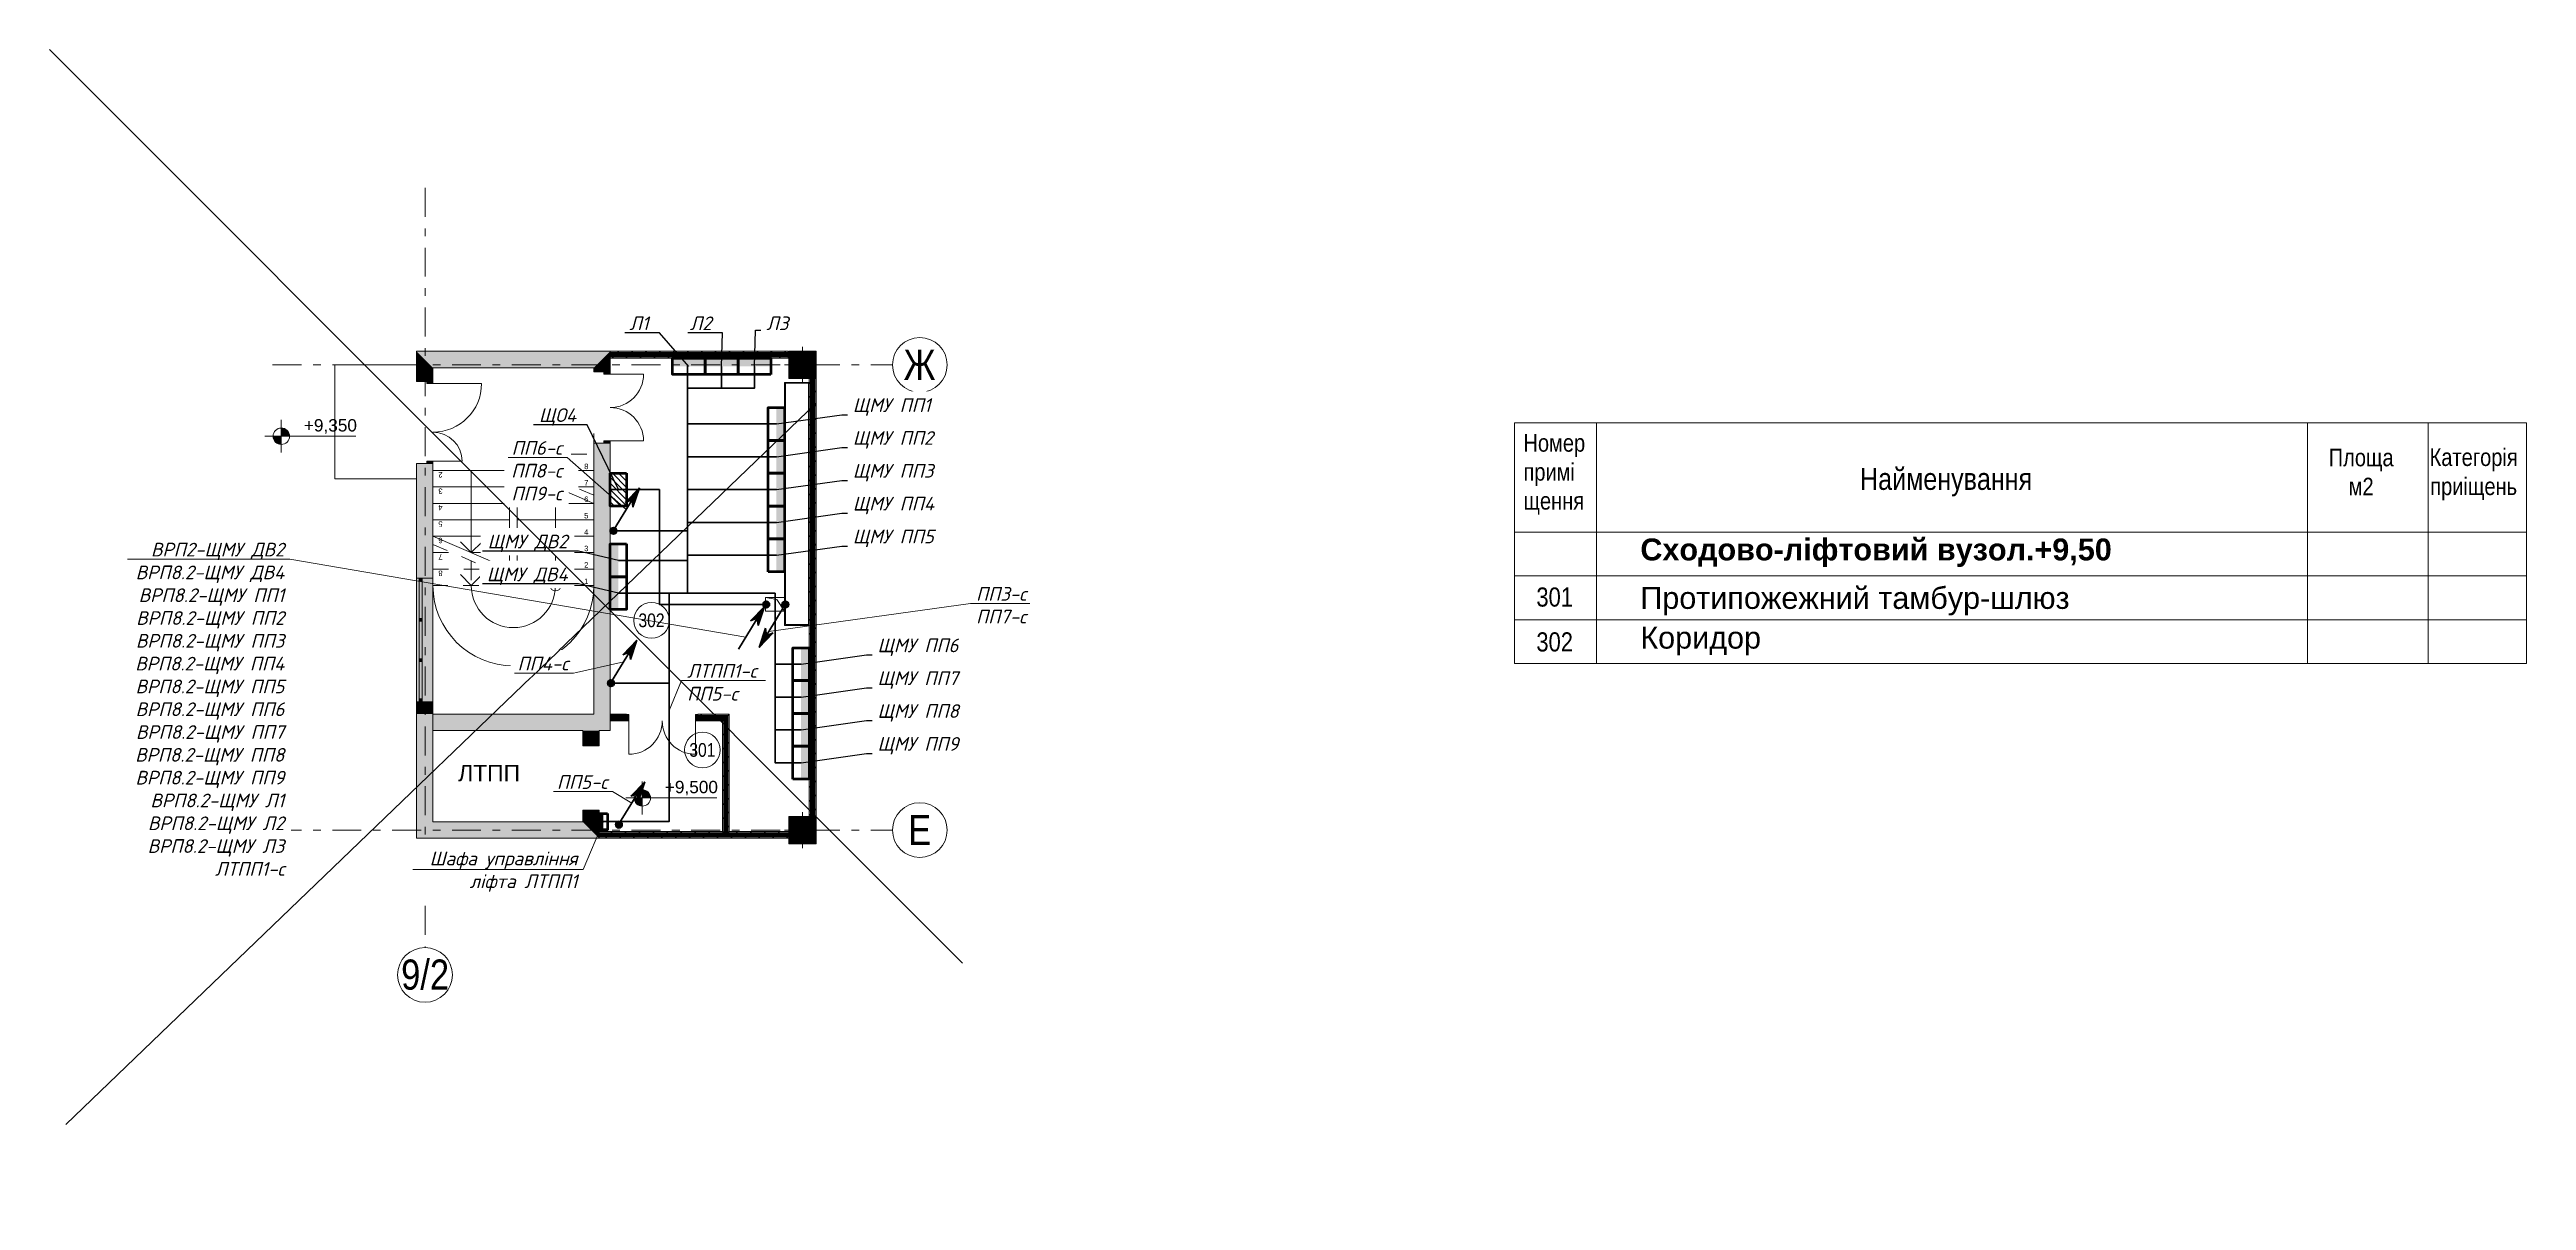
# Model space of a CAD drawing. Header units: millimetres. Extents: x -164867 to 807677, y -316775 to 513985.
# Drawn here: x 558497 to 603781, y 241300 to 262331 of the extents above; entities that cross this region are included whole.
import ezdxf
from ezdxf import colors
from ezdxf.entities.mleader import LeaderData, LeaderLine
from ezdxf.math import Vec2, Vec3

# ---------------------------------------------------------------- set-up
doc = ezdxf.new("R2010")
doc.units = ezdxf.units.MM
for name, pattern in [('XREF12$0$Штриховая', [0.564444, 0.282222, -0.282222]), ('XREF12$0$Штрихпунктирная', [0.670278, 0.352778, -0.176389, 0, -0.141111]), ('XREF12$0$Штрихштриховая', [1.093611, 0.529167, -0.211667, 0.141111, -0.211667])]:
    doc.linetypes.add(name, pattern=pattern)
for name, color, linetype, lineweight in [('E_Аварійні мережі', 1, 'Continuous', 30), ('E_В лотку', 5, 'Kabl_in_Lotok', 30), ('E_В лотку_аварійні', 1, 'Kabl_in_Lotok', 30), ('E_Позначення', 7, 'Continuous', 15), ('E_Розп. мережі', 5, 'Continuous', 30), ('E_Щити', 1, 'Continuous', 50)]:
    doc.layers.add(name, color=color, linetype=linetype, lineweight=lineweight)
for name, color, linetype in [('XREF12$0$00_lestnicy', 7, 'Continuous'), ('XREF12$0$51325000', 7, 'Continuous'), ('XREF12$0$PLAN_0_Asys', 7, 'Continuous'), ('XREF12$0$АР-3д сходи', 7, 'Continuous'), ('XREF12$0$АР-Осі', 7, 'Continuous'), ('XREF12$0$колоны', 7, 'Continuous'), ('XREF12$0$перегородки', 7, 'Continuous'), ('XREF12$0$Текст', 7, 'Continuous'), ('XREF12$0$Экспликация', 7, 'Continuous')]:
    doc.layers.add(name, color=color, linetype=linetype)
doc.styles.add('ISO', font='isocpeui.ttf')
doc.styles.add('XREF12$0$СГЕНЕРИР_СТИЛЬ_1', font='arial.ttf')
doc.styles.add('XREF12$0$СГЕНЕРИР_СТИЛЬ_2', font='ARIALN.TTF')
doc.styles.add('XREF12$0$СГЕНЕРИР_СТИЛЬ_3', font='arialbd.ttf')
doc.styles.add('ГОСТ 2.304', font='isocpeui.ttf')
doc.linetypes.add('Kabl_in_Lotok', pattern='A,10,[130,ltypeshp.shx,S=1,R=0,X=0,Y=0],1,[130,ltypeshp.shx,S=1,R=90,X=0,Y=-1],1,[130,ltypeshp.shx,S=1,R=0,X=0,Y=0],10', length=22)
pattern_1 = [(45, (0, 0), (-0.12727922, 0.12727922), [])]
pattern_2 = [(45, (0, 0), (-0.01122532015, 0.01122532015), []), (135, (0, 0), (0.01122532015, 0.01122532015), [])]

# ---------------------------------------------------------------- blocks, each defined once
blk = doc.blocks.new('XREF12$0$Стена_50', base_point=(459.685, -15.28))
at = {"layer": 'XREF12$0$перегородки', "linetype": 'Continuous', "lineweight": 0, "true_color": 0xffffff}
for points in [[(458.47, -15.28), (456.218, -15.28), (456.218, -15.305), (458.47, -15.305)], [(458.495, -15.305), (456.218, -15.305), (456.218, -15.38), (458.495, -15.38)], [(456.218, -15.405), (459.682, -15.405), (459.682, -15.38), (456.218, -15.38)], [(458.47, -15.305), (458.495, -15.305), (458.495, -15.28), (458.47, -15.28)], [(458.495, -15.38), (458.57, -15.38), (458.57, -15.305), (458.495, -15.305)], [(458.57, -15.305), (458.595, -15.305), (458.595, -15.28), (458.57, -15.28)], [(458.57, -15.38), (459.682, -15.38), (459.682, -15.305), (458.57, -15.305)], [(458.595, -15.305), (459.682, -15.305), (459.682, -15.28), (458.595, -15.28)]]:
    blk.add_hatch(color=7, dxfattribs=at).paths.add_polyline_path(points)
at = {"layer": 'XREF12$0$перегородки', "linetype": 'Continuous', "lineweight": 18}
h = blk.add_hatch(dxfattribs=at)
h.set_pattern_fill('БЛОКИ_СТЕНОВЫЕ', color=250, style=0, pattern_type=2)
h.set_pattern_definition(pattern_1)
h.paths.add_polyline_path([(458.47, -15.28), (456.218, -15.28), (456.218, -15.305), (458.47, -15.305)])
h = blk.add_hatch(dxfattribs=at)
h.set_pattern_fill('ANSI37', color=250, style=0, pattern_type=2)
h.set_pattern_definition(pattern_2)
h.paths.add_polyline_path([(458.495, -15.305), (456.218, -15.305), (456.218, -15.38), (458.495, -15.38)])
h = blk.add_hatch(dxfattribs=at)
h.set_pattern_fill('БЛОКИ_СТЕНОВЫЕ', color=250, style=0, pattern_type=2)
h.set_pattern_definition(pattern_1)
h.paths.add_polyline_path([(456.218, -15.405), (459.682, -15.405), (459.682, -15.38), (456.218, -15.38)])
h = blk.add_hatch(dxfattribs=at)
h.set_pattern_fill('БЛОКИ_СТЕНОВЫЕ', color=250, style=0, pattern_type=2)
h.set_pattern_definition(pattern_1)
h.paths.add_polyline_path([(458.47, -15.305), (458.495, -15.305), (458.495, -15.28), (458.47, -15.28)])
h = blk.add_hatch(dxfattribs=at)
h.set_pattern_fill('ANSI37', color=250, style=0, pattern_type=2)
h.set_pattern_definition(pattern_2)
h.paths.add_polyline_path([(458.495, -15.38), (458.57, -15.38), (458.57, -15.305), (458.495, -15.305)])
h = blk.add_hatch(dxfattribs=at)
h.set_pattern_fill('БЛОКИ_СТЕНОВЫЕ', color=250, style=0, pattern_type=2)
h.set_pattern_definition(pattern_1)
h.paths.add_polyline_path([(458.57, -15.305), (458.595, -15.305), (458.595, -15.28), (458.57, -15.28)])
h = blk.add_hatch(dxfattribs=at)
h.set_pattern_fill('ANSI37', color=250, style=0, pattern_type=2)
h.set_pattern_definition(pattern_2)
h.paths.add_polyline_path([(458.57, -15.38), (459.682, -15.38), (459.682, -15.305), (458.57, -15.305)])
h = blk.add_hatch(dxfattribs=at)
h.set_pattern_fill('БЛОКИ_СТЕНОВЫЕ', color=250, style=0, pattern_type=2)
h.set_pattern_definition(pattern_1)
h.paths.add_polyline_path([(458.595, -15.305), (459.682, -15.305), (459.682, -15.28), (458.595, -15.28)])
at = {"layer": 'XREF12$0$перегородки', "color": 47, "linetype": 'Continuous', "lineweight": 18}
for p, q in [((458.495, -15.305), (456.218, -15.305)), ((456.218, -15.38), (458.495, -15.38)), ((458.495, -15.28), (458.495, -15.305)), ((458.495, -15.38), (458.57, -15.38)), ((458.57, -15.305), (458.57, -15.28)), ((459.682, -15.305), (458.57, -15.305)), ((458.57, -15.38), (459.682, -15.38))]:
    blk.add_line(p, q, dxfattribs=at)
at = {"layer": 'XREF12$0$перегородки', "color": 7, "linetype": 'Continuous', "lineweight": 20, "flags": 128}
for points in [[(458.47, -15.28), (456.218, -15.28)], [(456.218, -15.28), (456.218, -15.405)], [(459.682, -15.28), (458.595, -15.28)], [(456.218, -15.405), (459.682, -15.405)]]:
    blk.add_lwpolyline(points, dxfattribs=at)
blk = doc.blocks.new('XREF12$0$Стена_51', base_point=(460.057, -6.805))
at = {"layer": 'XREF12$0$перегородки', "linetype": 'Continuous', "lineweight": 0, "true_color": 0xffffff}
for points in [[(460.057, -7.005), (460.057, -15.005), (460.082, -15.005), (460.082, -7.005)], [(460.082, -7.005), (460.082, -15.005), (460.157, -15.005), (460.157, -7.005)], [(460.182, -15.005), (460.182, -7.005), (460.157, -7.005), (460.157, -15.005)]]:
    blk.add_hatch(color=7, dxfattribs=at).paths.add_polyline_path(points)
at = {"layer": 'XREF12$0$перегородки', "linetype": 'Continuous', "lineweight": 18}
h = blk.add_hatch(dxfattribs=at)
h.set_pattern_fill('БЛОКИ_СТЕНОВЫЕ', color=250, style=0, pattern_type=2)
h.set_pattern_definition(pattern_1)
h.paths.add_polyline_path([(460.057, -7.005), (460.057, -15.005), (460.082, -15.005), (460.082, -7.005)])
h = blk.add_hatch(dxfattribs=at)
h.set_pattern_fill('ANSI37', color=250, style=0, pattern_type=2)
h.set_pattern_definition(pattern_2)
h.paths.add_polyline_path([(460.082, -7.005), (460.082, -15.005), (460.157, -15.005), (460.157, -7.005)])
h = blk.add_hatch(dxfattribs=at)
h.set_pattern_fill('БЛОКИ_СТЕНОВЫЕ', color=250, style=0, pattern_type=2)
h.set_pattern_definition(pattern_1)
h.paths.add_polyline_path([(460.182, -15.005), (460.182, -7.005), (460.157, -7.005), (460.157, -15.005)])
at = {"layer": 'XREF12$0$перегородки', "color": 47, "linetype": 'Continuous', "lineweight": 18}
for p, q in [((460.082, -7.005), (460.082, -15.005)), ((460.157, -15.005), (460.157, -7.005))]:
    blk.add_line(p, q, dxfattribs=at)
at = {"layer": 'XREF12$0$перегородки', "color": 7, "linetype": 'Continuous', "lineweight": 20, "flags": 128}
for points in [[(460.057, -7.005), (460.057, -15.005)], [(460.182, -15.28), (460.182, -6.805)]]:
    blk.add_lwpolyline(points, dxfattribs=at)
blk = doc.blocks.new('XREF12$0$Стена_52', base_point=(456.418, -6.63))
at = {"layer": 'XREF12$0$перегородки', "linetype": 'Continuous', "lineweight": 0, "true_color": 0xffffff}
for points in [[(459.673, -6.505), (456.418, -6.505), (456.418, -6.53), (459.673, -6.53)], [(456.418, -6.605), (459.673, -6.605), (459.673, -6.53), (456.418, -6.53)], [(456.418, -6.63), (459.673, -6.63), (459.673, -6.605), (456.418, -6.605)]]:
    blk.add_hatch(color=7, dxfattribs=at).paths.add_polyline_path(points)
at = {"layer": 'XREF12$0$перегородки', "linetype": 'Continuous', "lineweight": 18}
h = blk.add_hatch(dxfattribs=at)
h.set_pattern_fill('БЛОКИ_СТЕНОВЫЕ', color=250, style=0, pattern_type=2)
h.set_pattern_definition(pattern_1)
h.paths.add_polyline_path([(459.673, -6.505), (456.418, -6.505), (456.418, -6.53), (459.673, -6.53)])
h = blk.add_hatch(dxfattribs=at)
h.set_pattern_fill('ANSI37', color=250, style=0, pattern_type=2)
h.set_pattern_definition(pattern_2)
h.paths.add_polyline_path([(456.418, -6.605), (459.673, -6.605), (459.673, -6.53), (456.418, -6.53)])
h = blk.add_hatch(dxfattribs=at)
h.set_pattern_fill('БЛОКИ_СТЕНОВЫЕ', color=250, style=0, pattern_type=2)
h.set_pattern_definition(pattern_1)
h.paths.add_polyline_path([(456.418, -6.63), (459.673, -6.63), (459.673, -6.605), (456.418, -6.605)])
at = {"layer": 'XREF12$0$перегородки', "color": 47, "linetype": 'Continuous', "lineweight": 18}
for p, q in [((459.673, -6.53), (456.418, -6.53)), ((456.418, -6.605), (459.673, -6.605))]:
    blk.add_line(p, q, dxfattribs=at)
at = {"layer": 'XREF12$0$перегородки', "color": 7, "linetype": 'Continuous', "lineweight": 20, "flags": 128}
for points in [[(459.673, -6.505), (456.418, -6.505)], [(456.418, -6.505), (456.418, -6.63)], [(456.418, -6.63), (459.673, -6.63)], [(459.673, -6.63), (459.673, -6.505)]]:
    blk.add_lwpolyline(points, dxfattribs=at)
blk = doc.blocks.new('XREF12$0$Стена_53', base_point=(455.918, -15.105))
at = {"layer": 'XREF12$0$51325000', "linetype": 'Continuous', "lineweight": 0, "true_color": 0x000000}
blk.add_hatch(color=18, dxfattribs=at).paths.add_polyline_path([(455.918, -15.105), (453.178, -15.105), (452.878, -15.405), (456.218, -15.405)])
at = {"layer": 'XREF12$0$51325000', "color": 7, "linetype": 'Continuous', "lineweight": 20, "flags": 128}
for points in [[(455.918, -15.105), (453.178, -15.105)], [(452.878, -15.405), (456.218, -15.405)]]:
    blk.add_lwpolyline(points, dxfattribs=at)
blk = doc.blocks.new('XREF12$0$Двупольная Дверь 22_7')
at = {"layer": 'XREF12$0$51325000', "linetype": 'Continuous', "lineweight": 18}
for points in [[(-0.65, -0.115), (-0.61, -0.115), (-0.61, 0), (-0.65, 0)], [(0.65, 0), (0.61, 0), (0.61, -0.115), (0.65, -0.115)]]:
    blk.add_hatch(color=19, dxfattribs=at).paths.add_polyline_path(points)
at = {"layer": 'XREF12$0$51325000', "color": 7, "linetype": 'Continuous', "lineweight": 20}
for p, q in [((-0.61, 0), (-0.61, 0.61)), ((0.61, 0), (0.61, 0.61)), ((-0.65, 0), (-0.687, 0)), ((-0.65, 0), (-0.687, 0)), ((-0.65, 0), (-0.65, -0.115)), ((-0.65, 0), (-0.65, -0.115)), ((0.65, 0), (0.65, -0.115)), ((0.65, 0), (0.65, -0.115)), ((0.65, 0), (0.687, 0)), ((0.65, 0), (0.687, 0)), ((-0.65, -0.3), (-0.687, -0.3)), ((-0.65, -0.3), (-0.687, -0.3)), ((-0.65, -0.115), (-0.65, -0.3)), ((-0.65, -0.115), (-0.65, -0.3)), ((0.65, -0.115), (0.65, -0.3)), ((0.65, -0.115), (0.65, -0.3)), ((0.65, -0.3), (0.687, -0.3)), ((0.65, -0.3), (0.687, -0.3))]:
    blk.add_line(p, q, dxfattribs=at)
at = {"layer": 'XREF12$0$51325000', "color": 23, "linetype": 'Continuous', "lineweight": 18}
for p, q in [((-0.61, 0), (-0.65, 0)), ((-0.65, 0), (-0.65, -0.115)), ((-0.61, -0.115), (-0.61, 0)), ((0.65, 0), (0.61, 0)), ((0.61, 0), (0.61, -0.115)), ((0.65, -0.115), (0.65, 0)), ((-0.65, -0.115), (-0.61, -0.115)), ((0.61, -0.115), (0.65, -0.115))]:
    blk.add_line(p, q, dxfattribs=at)
at = {"layer": 'XREF12$0$51325000', "color": 7, "linetype": 'Continuous', "lineweight": 20}
for centre, start, end in [((-0.61, 0), 0, 90), ((0.61, 0), 90, 180)]:
    blk.add_arc(centre, 0.61, start, end, dxfattribs=at)
blk = doc.blocks.new('XREF12$0$Стена_54', base_point=(456.118, -6.805))
at = {"layer": 'XREF12$0$51325000', "linetype": 'Continuous', "lineweight": 0, "true_color": 0x000000}
for points in [[(456.118, -6.805), (456.118, -6.883), (456.418, -6.883), (456.418, -6.505)], [(456.118, -13.135), (456.418, -13.435), (456.418, -8.183), (456.118, -8.183)]]:
    blk.add_hatch(color=18, dxfattribs=at).paths.add_polyline_path(points)
at = {"layer": 'XREF12$0$51325000', "color": 7, "linetype": 'Continuous', "lineweight": 20}
for p, q in [((456.118, -6.883), (456.118, -6.846)), ((456.303, -6.883), (456.118, -6.883)), ((456.418, -6.883), (456.303, -6.883)), ((456.418, -6.883), (456.418, -6.846)), ((456.118, -8.183), (456.118, -8.22)), ((456.303, -8.183), (456.118, -8.183)), ((456.418, -8.183), (456.303, -8.183)), ((456.418, -8.183), (456.418, -8.22))]:
    blk.add_line(p, q, dxfattribs=at)
at = {"layer": 'XREF12$0$51325000', "color": 7, "linetype": 'Continuous', "lineweight": 20, "flags": 128}
for points in [[(456.418, -6.883), (456.418, -6.505)], [(456.118, -6.805), (456.118, -6.883)], [(456.118, -8.183), (456.118, -13.135)], [(456.418, -13.435), (456.418, -8.183)]]:
    blk.add_lwpolyline(points, dxfattribs=at)
at = {"layer": 'XREF12$0$51325000', "color": 63, "linetype": 'Continuous', "lineweight": 18, "rotation": 270.0000000008227}
blk.add_blockref('XREF12$0$Двупольная Дверь 22_7', (456.418, -7.533), dxfattribs=at)
blk = doc.blocks.new('XREF12$0$Прямоугольный Дверной Проем 22_2')
at = {"layer": 'XREF12$0$51325000', "color": 7, "linetype": 'Continuous', "lineweight": 20}
for p, q in [((-0.59, 0), (-0.59, -0.3)), ((0.59, 0), (0.59, -0.3))]:
    blk.add_line(p, q, dxfattribs=at)
blk = doc.blocks.new('XREF12$0$Стена_55', base_point=(455.918, -13.135))
at = {"layer": 'XREF12$0$51325000', "linetype": 'Continuous', "lineweight": 0, "true_color": 0x000000}
for points in [[(455.918, -13.435), (455.918, -13.712), (456.218, -13.712), (456.218, -13.435)], [(455.918, -15.105), (456.218, -15.405), (456.218, -14.892), (455.918, -14.892)]]:
    blk.add_hatch(color=18, dxfattribs=at).paths.add_polyline_path(points)
at = {"layer": 'XREF12$0$51325000', "color": 7, "linetype": 'Continuous', "lineweight": 20, "flags": 128}
for points in [[(455.918, -13.435), (455.918, -13.712)], [(456.218, -13.712), (456.218, -13.435)], [(455.918, -14.892), (455.918, -15.105)], [(456.218, -15.405), (456.218, -14.892)]]:
    blk.add_lwpolyline(points, dxfattribs=at)
at = {"layer": 'XREF12$0$51325000', "color": 63, "linetype": 'Continuous', "lineweight": 18, "xscale": -1, "rotation": 270.0000000011159}
blk.add_blockref('XREF12$0$Прямоугольный Дверной Проем 22_2', (456.218, -14.302), dxfattribs=at)
blk.add_blockref('XREF12$0$Прямоугольный Дверной Проем 22_2', (456.218, -14.302), dxfattribs=at)
blk = doc.blocks.new('XREF12$0$Горизонтальное Многостворчатое Окно 22_6')
at = {"layer": 'XREF12$0$51325000', "linetype": 'Continuous', "lineweight": 0, "true_color": 0xa8d2b3}
for points in [[(-1.128, 0), (-1.128, -0.05), (-1.078, -0.05), (-1.078, 0)], [(-0.368, -0.05), (-0.368, 0), (-0.393, 0), (-0.393, -0.05)], [(-0.368, 0), (-0.368, -0.05), (-0.343, -0.05), (-0.343, 0)], [(0.368, -0.05), (0.368, 0), (0.343, 0), (0.343, -0.05)], [(0.368, 0), (0.368, -0.05), (0.393, -0.05), (0.393, 0)], [(1.128, -0.05), (1.128, 0), (1.078, 0), (1.078, -0.05)]]:
    blk.add_hatch(color=9, dxfattribs=at).paths.add_polyline_path(points)
at = {"layer": 'XREF12$0$51325000', "linetype": 'Continuous', "lineweight": 0, "true_color": 0xffffff}
for points in [[(-1.078, 0), (-1.078, -0.05), (-0.393, -0.05), (-0.393, 0)], [(-0.343, 0), (-0.343, -0.05), (0.343, -0.05), (0.343, 0)], [(0.393, 0), (0.393, -0.05), (1.078, -0.05), (1.078, 0)]]:
    blk.add_hatch(color=7, dxfattribs=at).paths.add_polyline_path(points)
at = {"layer": 'XREF12$0$51325000', "color": 7, "linetype": 'Continuous', "lineweight": 20}
for p, q in [((-1.128, 0.2), (1.128, 0.2)), ((-1.128, 0), (-1.128, 0.2)), ((-1.128, -0.05), (-1.128, 0)), ((-1.128, -0.05), (-1.128, 0)), ((-1.078, 0), (-0.393, 0)), ((-0.343, 0), (0.343, 0)), ((0.393, 0), (1.078, 0)), ((1.128, 0), (1.128, 0.2)), ((1.128, -0.05), (1.128, 0)), ((1.128, -0.05), (1.128, 0)), ((-1.128, -0.1), (-1.128, -0.05)), ((-1.128, -0.1), (1.128, -0.1)), ((-0.393, -0.05), (-1.078, -0.05)), ((0.343, -0.05), (-0.343, -0.05)), ((1.078, -0.05), (0.393, -0.05)), ((1.128, -0.1), (1.128, -0.05))]:
    blk.add_line(p, q, dxfattribs=at)
at = {"layer": 'XREF12$0$51325000', "color": 23, "linetype": 'Continuous', "lineweight": 18}
for p, q in [((-1.128, 0), (-1.078, 0)), ((-1.078, 0), (-1.078, -0.05)), ((-0.393, -0.05), (-0.393, 0)), ((-0.393, 0), (-0.368, 0)), ((-0.368, 0), (-0.343, 0)), ((-0.343, 0), (-0.343, -0.05)), ((0.343, -0.05), (0.343, 0)), ((0.343, 0), (0.368, 0)), ((0.368, 0), (0.393, 0)), ((0.393, 0), (0.393, -0.05)), ((1.078, -0.05), (1.078, 0)), ((1.078, 0), (1.128, 0)), ((-1.078, -0.05), (-1.128, -0.05)), ((-0.368, -0.05), (-0.393, -0.05)), ((-0.343, -0.05), (-0.368, -0.05)), ((0.368, -0.05), (0.343, -0.05)), ((0.393, -0.05), (0.368, -0.05)), ((1.128, -0.05), (1.078, -0.05))]:
    blk.add_line(p, q, dxfattribs=at)
blk = doc.blocks.new('XREF12$0$Полуторная Дверь 22_2')
at = {"layer": 'XREF12$0$51325000', "linetype": 'Continuous', "lineweight": 18}
for points in [[(-0.75, -0.115), (-0.71, -0.115), (-0.71, 0), (-0.75, 0)], [(0.75, 0), (0.71, 0), (0.71, -0.115), (0.75, -0.115)]]:
    blk.add_hatch(color=19, dxfattribs=at).paths.add_polyline_path(points)
at = {"layer": 'XREF12$0$51325000', "color": 7, "linetype": 'Continuous', "lineweight": 20}
for p, q in [((-0.71, 0), (-0.71, 0.532)), ((0.71, 0), (0.71, 0.888)), ((-0.75, 0), (-0.787, 0)), ((-0.75, 0), (-0.787, 0)), ((-0.75, 0), (-0.75, -0.115)), ((-0.75, 0), (-0.75, -0.115)), ((0.75, 0), (0.75, -0.115)), ((0.75, 0), (0.75, -0.115)), ((0.75, 0), (0.787, 0)), ((0.75, 0), (0.787, 0)), ((-0.75, -0.3), (-0.787, -0.3)), ((-0.75, -0.3), (-0.787, -0.3)), ((-0.75, -0.115), (-0.75, -0.3)), ((-0.75, -0.115), (-0.75, -0.3)), ((0.75, -0.115), (0.75, -0.3)), ((0.75, -0.115), (0.75, -0.3)), ((0.75, -0.3), (0.787, -0.3)), ((0.75, -0.3), (0.787, -0.3))]:
    blk.add_line(p, q, dxfattribs=at)
at = {"layer": 'XREF12$0$51325000', "color": 23, "linetype": 'Continuous', "lineweight": 18}
for p, q in [((-0.71, 0), (-0.75, 0)), ((-0.75, 0), (-0.75, -0.115)), ((-0.71, -0.115), (-0.71, 0)), ((0.75, 0), (0.71, 0)), ((0.71, 0), (0.71, -0.115)), ((0.75, -0.115), (0.75, 0)), ((-0.75, -0.115), (-0.71, -0.115)), ((0.71, -0.115), (0.75, -0.115))]:
    blk.add_line(p, q, dxfattribs=at)
at = {"layer": 'XREF12$0$51325000', "color": 7, "linetype": 'Continuous', "lineweight": 20}
for centre, radius, start, end in [((-0.71, 0), 0.532, 0, 90), ((0.71, 0), 0.888, 90, 180)]:
    blk.add_arc(centre, radius, start, end, dxfattribs=at)
blk = doc.blocks.new('XREF12$0$Стена_56', base_point=(453.178, -13.135))
at = {"layer": 'XREF12$0$51325000', "linetype": 'Continuous', "lineweight": 0, "true_color": 0x000000}
for points in [[(453.178, -6.805), (452.878, -6.505), (452.878, -7.055), (453.178, -7.055)], [(452.878, -10.653), (453.178, -10.653), (453.178, -8.555), (452.878, -8.555)], [(452.878, -12.909), (452.878, -13.135), (453.178, -13.135), (453.178, -12.909)]]:
    blk.add_hatch(color=18, dxfattribs=at).paths.add_polyline_path(points)
at = {"layer": 'XREF12$0$51325000', "linetype": 'Continuous', "lineweight": 0, "true_color": 0xffffff}
blk.add_hatch(color=7, dxfattribs=at).paths.add_polyline_path([(452.878, -10.653), (452.878, -12.909), (453.178, -12.909), (453.178, -10.653)])
at = {"layer": 'XREF12$0$51325000', "color": 7, "linetype": 'Continuous', "lineweight": 20}
for p, q in [((452.878, -7.055), (452.878, -7.018)), ((453.063, -7.055), (452.878, -7.055)), ((453.178, -7.055), (453.063, -7.055)), ((453.178, -7.055), (453.178, -7.018)), ((452.878, -8.555), (452.878, -8.592)), ((453.063, -8.555), (452.878, -8.555)), ((453.178, -8.555), (453.063, -8.555)), ((453.178, -8.555), (453.178, -8.592)), ((452.878, -10.653), (452.928, -10.653)), ((452.928, -10.653), (452.978, -10.653)), ((452.978, -10.653), (453.178, -10.653)), ((452.878, -12.909), (452.928, -12.909)), ((452.928, -12.909), (452.978, -12.909)), ((452.978, -12.909), (453.178, -12.909))]:
    blk.add_line(p, q, dxfattribs=at)
at = {"layer": 'XREF12$0$51325000', "color": 7, "linetype": 'Continuous', "lineweight": 20, "flags": 128}
for points in [[(452.878, -6.505), (452.878, -7.055)], [(453.178, -7.055), (453.178, -6.805)], [(452.878, -8.555), (452.878, -10.653)], [(453.178, -10.653), (453.178, -8.555)], [(452.878, -12.909), (452.878, -13.135)], [(453.178, -13.135), (453.178, -12.909)]]:
    blk.add_lwpolyline(points, dxfattribs=at)
at = {"layer": 'XREF12$0$51325000', "color": 63, "linetype": 'Continuous', "lineweight": 18, "xscale": -1, "rotation": 269.9999999952005}
for name, p in [('XREF12$0$Полуторная Дверь 22_2', (453.178, -7.805)), ('XREF12$0$Горизонтальное Многостворчатое Окно 22_6', (452.978, -11.781))]:
    blk.add_blockref(name, p, dxfattribs=at)
blk = doc.blocks.new('XREF12$0$Стена_57', base_point=(453.178, -13.135))
at = {"layer": 'XREF12$0$51325000', "linetype": 'Continuous', "lineweight": 0, "true_color": 0x000000}
blk.add_hatch(color=18, dxfattribs=at).paths.add_polyline_path([(453.178, -13.435), (456.418, -13.435), (456.118, -13.135), (453.178, -13.135)])
at = {"layer": 'XREF12$0$51325000', "color": 7, "linetype": 'Continuous', "lineweight": 20, "flags": 128}
for points in [[(456.118, -13.135), (453.178, -13.135)], [(453.178, -13.435), (455.918, -13.435)], [(456.218, -13.435), (456.418, -13.435)]]:
    blk.add_lwpolyline(points, dxfattribs=at)
blk = doc.blocks.new('XREF12$0$Стена_58', base_point=(453.178, -15.105))
at = {"layer": 'XREF12$0$51325000', "linetype": 'Continuous', "lineweight": 0, "true_color": 0x000000}
blk.add_hatch(color=18, dxfattribs=at).paths.add_polyline_path([(453.178, -15.105), (453.178, -13.135), (452.878, -13.135), (452.878, -15.405)])
at = {"layer": 'XREF12$0$51325000', "color": 7, "linetype": 'Continuous', "lineweight": 20, "flags": 128}
for points in [[(452.878, -13.135), (452.878, -15.405)], [(453.178, -15.105), (453.178, -13.135)]]:
    blk.add_lwpolyline(points, dxfattribs=at)
blk = doc.blocks.new('XREF12$0$Стена_59', base_point=(453.178, -6.805))
at = {"layer": 'XREF12$0$51325000', "linetype": 'Continuous', "lineweight": 0, "true_color": 0x000000}
blk.add_hatch(color=18, dxfattribs=at).paths.add_polyline_path([(453.178, -6.805), (456.118, -6.805), (456.418, -6.505), (452.878, -6.505)])
at = {"layer": 'XREF12$0$51325000', "color": 7, "linetype": 'Continuous', "lineweight": 20, "flags": 128}
for points in [[(456.418, -6.505), (452.878, -6.505)], [(453.178, -6.805), (456.118, -6.805)]]:
    blk.add_lwpolyline(points, dxfattribs=at)
blk = doc.blocks.new('XREF12$0$Стена_117', base_point=(458.47, -13.135))
at = {"layer": 'XREF12$0$перегородки', "linetype": 'Continuous', "lineweight": 0, "true_color": 0xffffff}
for points in [[(458.47, -13.26), (458.47, -15.28), (458.495, -15.28), (458.495, -13.235)], [(458.495, -13.235), (458.495, -15.28), (458.57, -15.28), (458.57, -13.16)], [(458.595, -15.28), (458.595, -13.135), (458.57, -13.16), (458.57, -15.28)], [(458.495, -15.305), (458.57, -15.305), (458.57, -15.28), (458.495, -15.28)]]:
    blk.add_hatch(color=7, dxfattribs=at).paths.add_polyline_path(points)
at = {"layer": 'XREF12$0$перегородки', "linetype": 'Continuous', "lineweight": 18}
h = blk.add_hatch(dxfattribs=at)
h.set_pattern_fill('БЛОКИ_СТЕНОВЫЕ', color=250, style=0, pattern_type=2)
h.set_pattern_definition(pattern_1)
h.paths.add_polyline_path([(458.47, -13.26), (458.47, -15.28), (458.495, -15.28), (458.495, -13.235)])
h = blk.add_hatch(dxfattribs=at)
h.set_pattern_fill('ANSI37', color=250, style=0, pattern_type=2)
h.set_pattern_definition(pattern_2)
h.paths.add_polyline_path([(458.495, -13.235), (458.495, -15.28), (458.57, -15.28), (458.57, -13.16)])
h = blk.add_hatch(dxfattribs=at)
h.set_pattern_fill('БЛОКИ_СТЕНОВЫЕ', color=250, style=0, pattern_type=2)
h.set_pattern_definition(pattern_1)
h.paths.add_polyline_path([(458.595, -15.28), (458.595, -13.135), (458.57, -13.16), (458.57, -15.28)])
h = blk.add_hatch(dxfattribs=at)
h.set_pattern_fill('ANSI37', color=250, style=0, pattern_type=2)
h.set_pattern_definition(pattern_2)
h.paths.add_polyline_path([(458.495, -15.305), (458.57, -15.305), (458.57, -15.28), (458.495, -15.28)])
at = {"layer": 'XREF12$0$перегородки', "color": 47, "linetype": 'Continuous', "lineweight": 18}
for p, q in [((458.495, -13.235), (458.495, -15.28)), ((458.57, -15.28), (458.57, -13.16)), ((458.495, -15.28), (458.495, -15.305)), ((458.57, -15.305), (458.57, -15.28))]:
    blk.add_line(p, q, dxfattribs=at)
at = {"layer": 'XREF12$0$перегородки', "color": 7, "linetype": 'Continuous', "lineweight": 20, "flags": 128}
for points in [[(458.47, -13.26), (458.47, -15.28)], [(458.595, -15.28), (458.595, -13.135)]]:
    blk.add_lwpolyline(points, dxfattribs=at)
blk = doc.blocks.new('XREF12$0$Двупольная Дверь 22_6')
at = {"layer": 'XREF12$0$перегородки', "linetype": 'Continuous', "lineweight": 18}
for points in [[(-0.65, -0.115), (-0.61, -0.115), (-0.61, 0), (-0.65, 0)], [(0.65, 0), (0.61, 0), (0.61, -0.115), (0.65, -0.115)]]:
    blk.add_hatch(color=19, dxfattribs=at).paths.add_polyline_path(points)
at = {"layer": 'XREF12$0$перегородки', "color": 7, "linetype": 'Continuous', "lineweight": 20}
for p, q in [((-0.61, 0), (-0.61, 0.61)), ((0.61, 0), (0.61, 0.61)), ((-0.65, 0), (-0.687, 0)), ((-0.65, 0), (-0.687, 0)), ((-0.65, 0), (-0.65, -0.025)), ((-0.65, 0), (-0.65, -0.025)), ((0.65, 0), (0.65, -0.025)), ((0.65, 0), (0.65, -0.025)), ((0.65, 0), (0.687, 0)), ((0.65, 0), (0.687, 0)), ((-0.65, -0.125), (-0.687, -0.125)), ((-0.65, -0.125), (-0.687, -0.125)), ((-0.65, -0.025), (-0.65, -0.1)), ((-0.65, -0.025), (-0.65, -0.1)), ((-0.65, -0.1), (-0.65, -0.115)), ((-0.65, -0.1), (-0.65, -0.115)), ((-0.65, -0.115), (-0.65, -0.125)), ((-0.65, -0.115), (-0.65, -0.125)), ((0.65, -0.025), (0.65, -0.1)), ((0.65, -0.025), (0.65, -0.1)), ((0.65, -0.1), (0.65, -0.115)), ((0.65, -0.1), (0.65, -0.115)), ((0.65, -0.115), (0.65, -0.125)), ((0.65, -0.115), (0.65, -0.125)), ((0.65, -0.125), (0.687, -0.125)), ((0.65, -0.125), (0.687, -0.125))]:
    blk.add_line(p, q, dxfattribs=at)
at = {"layer": 'XREF12$0$перегородки', "color": 23, "linetype": 'Continuous', "lineweight": 18}
for p, q in [((-0.61, 0), (-0.65, 0)), ((-0.65, 0), (-0.65, -0.115)), ((-0.61, -0.115), (-0.61, 0)), ((0.65, 0), (0.61, 0)), ((0.61, 0), (0.61, -0.115)), ((0.65, -0.115), (0.65, 0)), ((-0.65, -0.115), (-0.61, -0.115)), ((0.61, -0.115), (0.65, -0.115))]:
    blk.add_line(p, q, dxfattribs=at)
at = {"layer": 'XREF12$0$перегородки', "color": 7, "linetype": 'Continuous', "lineweight": 20}
for centre, start, end in [((-0.61, 0), 0, 90), ((0.61, 0), 90, 180)]:
    blk.add_arc(centre, 0.61, start, end, dxfattribs=at)
blk = doc.blocks.new('XREF12$0$Стена_118', base_point=(458.47, -13.135))
at = {"layer": 'XREF12$0$перегородки', "linetype": 'Continuous', "lineweight": 0, "true_color": 0xffffff}
for points in [[(456.418, -13.135), (456.418, -13.16), (456.718, -13.16), (456.718, -13.135)], [(456.418, -13.16), (456.418, -13.235), (456.718, -13.235), (456.718, -13.16)], [(456.718, -13.235), (456.418, -13.235), (456.418, -13.26), (456.718, -13.26)], [(458.018, -13.135), (458.018, -13.16), (458.57, -13.16), (458.595, -13.135)], [(458.018, -13.16), (458.018, -13.235), (458.495, -13.235), (458.57, -13.16)], [(458.495, -13.235), (458.018, -13.235), (458.018, -13.26), (458.47, -13.26)]]:
    blk.add_hatch(color=7, dxfattribs=at).paths.add_polyline_path(points)
at = {"layer": 'XREF12$0$перегородки', "linetype": 'Continuous', "lineweight": 18}
h = blk.add_hatch(dxfattribs=at)
h.set_pattern_fill('БЛОКИ_СТЕНОВЫЕ', color=250, style=0, pattern_type=2)
h.set_pattern_definition(pattern_1)
h.paths.add_polyline_path([(456.418, -13.135), (456.418, -13.16), (456.718, -13.16), (456.718, -13.135)])
h = blk.add_hatch(dxfattribs=at)
h.set_pattern_fill('ANSI37', color=250, style=0, pattern_type=2)
h.set_pattern_definition(pattern_2)
h.paths.add_polyline_path([(456.418, -13.16), (456.418, -13.235), (456.718, -13.235), (456.718, -13.16)])
h = blk.add_hatch(dxfattribs=at)
h.set_pattern_fill('БЛОКИ_СТЕНОВЫЕ', color=250, style=0, pattern_type=2)
h.set_pattern_definition(pattern_1)
h.paths.add_polyline_path([(456.718, -13.235), (456.418, -13.235), (456.418, -13.26), (456.718, -13.26)])
h = blk.add_hatch(dxfattribs=at)
h.set_pattern_fill('БЛОКИ_СТЕНОВЫЕ', color=250, style=0, pattern_type=2)
h.set_pattern_definition(pattern_1)
h.paths.add_polyline_path([(458.018, -13.135), (458.018, -13.16), (458.57, -13.16), (458.595, -13.135)])
h = blk.add_hatch(dxfattribs=at)
h.set_pattern_fill('ANSI37', color=250, style=0, pattern_type=2)
h.set_pattern_definition(pattern_2)
h.paths.add_polyline_path([(458.018, -13.16), (458.018, -13.235), (458.495, -13.235), (458.57, -13.16)])
h = blk.add_hatch(dxfattribs=at)
h.set_pattern_fill('БЛОКИ_СТЕНОВЫЕ', color=250, style=0, pattern_type=2)
h.set_pattern_definition(pattern_1)
h.paths.add_polyline_path([(458.495, -13.235), (458.018, -13.235), (458.018, -13.26), (458.47, -13.26)])
at = {"layer": 'XREF12$0$перегородки', "color": 47, "linetype": 'Continuous', "lineweight": 18}
for p, q in [((456.718, -13.16), (456.418, -13.16)), ((456.418, -13.235), (456.718, -13.235)), ((458.57, -13.16), (458.018, -13.16)), ((458.018, -13.235), (458.495, -13.235))]:
    blk.add_line(p, q, dxfattribs=at)
at = {"layer": 'XREF12$0$перегородки', "color": 7, "linetype": 'Continuous', "lineweight": 20}
for p, q in [((456.718, -13.135), (456.681, -13.135)), ((456.718, -13.26), (456.681, -13.26)), ((456.718, -13.145), (456.718, -13.135)), ((456.718, -13.16), (456.718, -13.145)), ((456.718, -13.235), (456.718, -13.16)), ((456.718, -13.26), (456.718, -13.235)), ((458.018, -13.135), (458.055, -13.135)), ((458.018, -13.145), (458.018, -13.135)), ((458.018, -13.16), (458.018, -13.145)), ((458.018, -13.235), (458.018, -13.16)), ((458.018, -13.26), (458.018, -13.235)), ((458.018, -13.26), (458.055, -13.26))]:
    blk.add_line(p, q, dxfattribs=at)
at = {"layer": 'XREF12$0$перегородки', "color": 7, "linetype": 'Continuous', "lineweight": 20, "flags": 128}
for points in [[(456.718, -13.135), (456.418, -13.135)], [(456.418, -13.135), (456.418, -13.26)], [(456.418, -13.26), (456.718, -13.26)], [(458.595, -13.135), (458.018, -13.135)], [(458.018, -13.26), (458.47, -13.26)]]:
    blk.add_lwpolyline(points, dxfattribs=at)
at = {"layer": 'XREF12$0$перегородки', "color": 63, "linetype": 'Continuous', "lineweight": 18, "xscale": -1, "rotation": 180}
blk.add_blockref('XREF12$0$Двупольная Дверь 22_6', (457.368, -13.26), dxfattribs=at)
blk = doc.blocks.new('XREF12$0$Колонна_64', base_point=(459.932, -6.755))
at = {"layer": 'XREF12$0$колоны', "linetype": 'Continuous', "lineweight": 0, "true_color": 0x000000}
blk.add_hatch(color=18, dxfattribs=at).paths.add_polyline_path([(459.682, -7.005), (460.182, -7.005), (460.182, -6.505), (459.682, -6.505)])
at = {"layer": 'XREF12$0$колоны', "color": 20, "linetype": 'Continuous', "lineweight": 18}
for p, q in [((459.852, -6.755), (459.602, -6.755)), ((459.932, -6.675), (459.932, -6.425)), ((460.012, -6.755), (460.262, -6.755)), ((459.932, -6.835), (459.932, -7.085))]:
    blk.add_line(p, q, dxfattribs=at)
at = {"layer": 'XREF12$0$колоны', "color": 28, "linetype": 'Continuous', "lineweight": 18, "flags": 128}
blk.add_lwpolyline([(459.682, -7.005), (460.182, -7.005), (460.182, -6.505), (459.682, -6.505)], close=True, dxfattribs=at)
at = {"layer": 'XREF12$0$колоны', "color": 20, "linetype": 'Continuous', "lineweight": 18}
blk.add_point((459.932, -6.755), dxfattribs=at)
blk = doc.blocks.new('XREF12$0$Колонна_65', base_point=(459.932, -15.255))
at = {"layer": 'XREF12$0$колоны', "linetype": 'Continuous', "lineweight": 0, "true_color": 0x000000}
blk.add_hatch(color=18, dxfattribs=at).paths.add_polyline_path([(459.682, -15.505), (460.182, -15.505), (460.182, -15.005), (459.682, -15.005)])
at = {"layer": 'XREF12$0$колоны', "color": 20, "linetype": 'Continuous', "lineweight": 18}
for p, q in [((459.932, -15.175), (459.932, -14.925)), ((459.852, -15.255), (459.602, -15.255)), ((459.932, -15.335), (459.932, -15.585)), ((460.012, -15.255), (460.262, -15.255))]:
    blk.add_line(p, q, dxfattribs=at)
at = {"layer": 'XREF12$0$колоны', "color": 28, "linetype": 'Continuous', "lineweight": 18, "flags": 128}
blk.add_lwpolyline([(459.682, -15.505), (460.182, -15.505), (460.182, -15.005), (459.682, -15.005)], close=True, dxfattribs=at)
at = {"layer": 'XREF12$0$колоны', "color": 20, "linetype": 'Continuous', "lineweight": 18}
blk.add_point((459.932, -15.255), dxfattribs=at)
blk = doc.blocks.new('XREF12$0$Отметка Уровня_2', base_point=(457.005, -14.667))
at = {"linetype": 'Continuous', "lineweight": 20}
for points in [[(457.005, -14.667), (457.205, -14.667), (457.189, -14.591), (457.146, -14.526), (457.081, -14.482), (457.005, -14.467)], [(457.005, -14.667), (456.805, -14.667), (456.82, -14.744), (456.863, -14.809), (456.928, -14.852), (457.005, -14.867)]]:
    blk.add_hatch(color=7, dxfattribs=at).paths.add_polyline_path(points)
at = {"color": 7, "linetype": 'Continuous', "lineweight": 20}
for p, q in [((457.005, -15.067), (457.005, -14.267)), ((456.605, -14.667), (458.822, -14.667))]:
    blk.add_line(p, q, dxfattribs=at)
blk.add_circle((457.005, -14.667), 0.2, dxfattribs=at)
at = {"color": 7, "lineweight": 20, "insert": (457.555, -14.607), "char_height": 0.3, "attachment_point": 7, "style": 'XREF12$0$СГЕНЕРИР_СТИЛЬ_1'}
blk.add_mtext('\\A1;{\\pql;\\fArial|b0|i0|c204|p38;+9,500}', dxfattribs=at)
blk = doc.blocks.new('XREF12$0$Отметка Уровня_3', base_point=(450.355, -8.057))
at = {"linetype": 'Continuous', "lineweight": 20}
for points in [[(450.355, -8.057), (450.155, -8.057), (450.17, -8.133), (450.214, -8.198), (450.279, -8.242), (450.355, -8.257)], [(450.355, -8.057), (450.555, -8.057), (450.54, -7.98), (450.497, -7.915), (450.432, -7.872), (450.355, -7.857)]]:
    blk.add_hatch(color=7, dxfattribs=at).paths.add_polyline_path(points)
at = {"color": 7, "linetype": 'Continuous', "lineweight": 20}
for p, q in [((450.355, -8.457), (450.355, -7.657)), ((449.955, -8.057), (452.172, -8.057))]:
    blk.add_line(p, q, dxfattribs=at)
blk.add_circle((450.355, -8.057), 0.2, dxfattribs=at)
at = {"color": 7, "lineweight": 20, "insert": (450.905, -7.997), "char_height": 0.3, "attachment_point": 7, "style": 'XREF12$0$СГЕНЕРИР_СТИЛЬ_1'}
blk.add_mtext('\\A1;{\\pql;\\fArial|b0|i0|c204|p38;+9,350}', dxfattribs=at)
blk = doc.blocks.new('XREF12')
at = {"linetype": 'Continuous', "lineweight": 18}
h = blk.add_hatch(color=14, dxfattribs=at)
h.paths.add_polyline_path([(459.606, -7.075), (459.606, -11.513), (460.057, -11.513), (460.057, -7.075)])
h.paths.add_polyline_path([(459.62, -7.089), (460.044, -7.089), (460.044, -11.497), (459.62, -11.497)], flags=0)
at = {"color": 7, "linetype": 'Continuous', "lineweight": 20, "flags": 128}
for points in [[(459.606, -7.075), (459.606, -11.513), (460.057, -11.513), (460.057, -7.075)], [(459.62, -7.089), (460.044, -7.089), (460.044, -11.497), (459.62, -11.497)]]:
    blk.add_lwpolyline(points, close=True, dxfattribs=at)
at = {"color": 7, "linetype": 'Continuous', "lineweight": 20}
for radius in [1.47, 0.77]:
    blk.add_arc((454.648, -10.785), radius, 180, 0, dxfattribs=at)
at = {"layer": 'XREF12$0$00_lestnicy', "color": 7, "linetype": 'Continuous', "lineweight": 13}
blk.add_line((456.118, -11.005), (456.118, -8.005), dxfattribs=at)
at = {"layer": 'XREF12$0$PLAN_0_Asys', "linetype": 'XREF12$0$Штрихштриховая', "lineweight": 18}
blk.add_line((453.032, -3.518), (453.032, -17.402), dxfattribs=at)
at = {"layer": 'XREF12$0$PLAN_0_Asys', "linetype": 'Continuous', "lineweight": 18}
blk.add_circle((453.032, -17.902), 0.5, dxfattribs=at)
at = {"layer": 'XREF12$0$АР-3д сходи', "color": 7, "linetype": 'XREF12$0$Штриховая', "lineweight": 20}
for p, q in [((454.578, -8.385), (456.118, -8.385)), ((454.718, -8.535), (454.718, -8.385)), ((456.118, -9.135), (454.718, -8.535)), ((456.118, -8.385), (456.118, -9.135)), ((456.118, -8.685), (455.068, -8.685)), ((456.118, -8.985), (455.768, -8.985)), ((453.178, -10.035), (454.578, -10.635)), ((453.178, -10.785), (453.178, -10.035)), ((453.178, -10.185), (453.528, -10.185)), ((453.178, -10.485), (454.228, -10.485)), ((454.578, -10.785), (453.178, -10.785)), ((454.578, -10.635), (454.578, -10.785))]:
    blk.add_line(p, q, dxfattribs=at)
at = {"layer": 'XREF12$0$АР-3д сходи', "color": 7, "linetype": 'Continuous', "lineweight": 20}
for p, q in [((454.578, -8.385), (454.578, -10.485)), ((453.178, -8.685), (454.578, -8.685)), ((453.178, -8.985), (454.578, -8.985)), ((453.878, -8.685), (453.878, -10.185)), ((454.718, -8.685), (456.118, -9.285)), ((454.718, -10.785), (454.718, -8.685)), ((455.418, -8.985), (454.718, -8.985)), ((455.218, -9.185), (455.418, -8.985)), ((455.418, -8.985), (455.618, -9.185)), ((455.418, -10.785), (455.418, -8.985)), ((453.178, -9.285), (454.578, -9.285)), ((456.118, -9.285), (454.718, -9.285)), ((456.118, -9.285), (456.118, -10.785)), ((453.178, -9.585), (454.578, -9.585)), ((454.578, -10.485), (453.178, -9.885)), ((453.178, -9.885), (454.578, -9.885)), ((456.118, -9.585), (454.718, -9.585)), ((456.118, -9.885), (454.718, -9.885)), ((453.878, -10.185), (453.678, -9.985)), ((454.078, -9.985), (453.878, -10.185)), ((453.878, -10.185), (454.578, -10.185)), ((456.118, -10.185), (454.718, -10.185)), ((456.118, -10.485), (454.718, -10.485)), ((456.118, -10.785), (454.718, -10.785)), ((456.118, -10.785), (454.718, -10.785))]:
    blk.add_line(p, q, dxfattribs=at)
at = {"layer": 'XREF12$0$АР-3д сходи', "color": 7, "linetype": 'XREF12$0$Штрихпунктирная', "lineweight": 20}
for p, q in [((455.218, -8.585), (455.418, -8.385)), ((455.418, -8.385), (455.618, -8.585)), ((455.418, -8.835), (455.418, -8.385)), ((453.878, -10.335), (453.878, -10.785)), ((453.878, -10.785), (453.678, -10.585)), ((454.078, -10.585), (453.878, -10.785))]:
    blk.add_line(p, q, dxfattribs=at)
at = {"layer": 'XREF12$0$АР-3д сходи', "color": 7, "linetype": 'Continuous', "lineweight": 20}
for start, end in [(0, 180), (180, 0)]:
    blk.add_arc((455.418, -10.785), 0.1, start, end, dxfattribs=at)
at = {"layer": 'XREF12$0$АР-Осі', "linetype": 'XREF12$0$Штрихштриховая', "lineweight": 18}
for p, q in [((450.245, -6.755), (461.578, -6.755)), ((450.245, -15.255), (461.578, -15.255))]:
    blk.add_line(p, q, dxfattribs=at)
at = {"layer": 'XREF12$0$АР-Осі', "linetype": 'Continuous', "lineweight": 18}
for centre in [(462.078, -6.755), (462.078, -15.255)]:
    blk.add_circle(centre, 0.5, dxfattribs=at)
at = {"layer": 'XREF12$0$Экспликация', "color": 7, "linetype": 'Continuous', "lineweight": 20}
for p, q in [((452.878, -6.755), (451.384, -6.755)), ((451.384, -6.755), (451.384, -8.838)), ((472.951, -7.811), (472.951, -12.211)), ((472.951, -7.811), (491.451, -7.811)), ((474.451, -7.811), (474.451, -12.211)), ((487.451, -7.811), (487.451, -12.211)), ((489.656, -7.811), (489.656, -12.211)), ((491.451, -7.811), (491.451, -12.211)), ((451.384, -8.838), (452.878, -8.838)), ((472.951, -9.811), (491.451, -9.811)), ((472.951, -9.811), (491.451, -9.811)), ((472.951, -10.611), (491.451, -10.611)), ((472.951, -11.411), (491.451, -11.411)), ((472.951, -12.211), (491.451, -12.211))]:
    blk.add_line(p, q, dxfattribs=at)
for centre in [(457.174, -11.423), (458.104, -13.791)]:
    blk.add_circle(centre, 0.326, dxfattribs=at)
at = {"color": 7, "lineweight": 20, "xscale": 0.75, "yscale": 0.75, "zscale": 0.75}
for name, p in [('XREF12$0$Отметка Уровня_3', (450.405, -8.057)), ('XREF12$0$Отметка Уровня_2', (457.005, -14.667))]:
    blk.add_blockref(name, p, dxfattribs=at)
at = {"layer": 'XREF12$0$51325000', "color": 7, "lineweight": 20}
for name, p in [('XREF12$0$Стена_56', (453.178, -13.135)), ('XREF12$0$Стена_59', (453.178, -6.805)), ('XREF12$0$Стена_54', (456.118, -6.805)), ('XREF12$0$Стена_58', (453.178, -15.105)), ('XREF12$0$Стена_57', (453.178, -13.135)), ('XREF12$0$Стена_55', (455.918, -13.135)), ('XREF12$0$Стена_53', (455.918, -15.105))]:
    blk.add_blockref(name, p, dxfattribs=at)
at = {"layer": 'XREF12$0$колоны', "color": 28, "lineweight": 18}
for name, p in [('XREF12$0$Колонна_64', (459.932, -6.755)), ('XREF12$0$Колонна_65', (459.932, -15.255))]:
    blk.add_blockref(name, p, dxfattribs=at)
at = {"layer": 'XREF12$0$перегородки', "color": 7, "lineweight": 20}
for name, p in [('XREF12$0$Стена_52', (456.418, -6.63)), ('XREF12$0$Стена_51', (460.057, -6.805)), ('XREF12$0$Стена_118', (458.47, -13.135)), ('XREF12$0$Стена_117', (458.47, -13.135)), ('XREF12$0$Стена_50', (459.685, -15.28))]:
    blk.add_blockref(name, p, dxfattribs=at)
at = {"color": 7, "linetype": 'Continuous', "lineweight": 13, "insert": (453.637, -14.063), "char_height": 0.3, "attachment_point": 1, "style": 'XREF12$0$СГЕНЕРИР_СТИЛЬ_1'}
blk.add_mtext('\\A1;ЛТПП', dxfattribs=at)
at = {"layer": 'XREF12$0$АР-3д сходи', "color": 86, "linetype": 'Continuous', "lineweight": 18, "char_height": 0.1, "attachment_point": 7, "style": 'XREF12$0$СГЕНЕРИР_СТИЛЬ_1'}
for s, insert in [('\\A1;{\\pql;\\fArial|b0|i0|c204|p38;8}', (455.942, -8.66)), ('\\A1;{\\pql;\\fArial|b0|i0|c204|p38;7}', (455.942, -8.958)), ('\\A1;{\\pql;\\fArial|b0|i0|c204|p38;5}', (455.942, -9.56)), ('\\A1;{\\pql;\\fArial|b0|i0|c204|p38;6}', (455.942, -9.26)), ('\\A1;{\\pql;\\fArial|b0|i0|c204|p38;4}', (455.942, -9.858)), ('\\A1;{\\pql;\\fArial|b0|i0|c204|p38;3}', (455.942, -10.16)), ('\\A1;{\\pql;\\fArial|b0|i0|c204|p38;2}', (455.942, -10.458)), ('\\A1;{\\pql;\\fArial|b0|i0|c204|p38;1}', (455.942, -10.758))]:
    blk.add_mtext(s, dxfattribs=dict(at, insert=insert))
at = {"layer": 'XREF12$0$АР-3д сходи', "color": 86, "linetype": 'Continuous', "lineweight": 18, "char_height": 0.1, "attachment_point": 7, "rotation": 180, "style": 'XREF12$0$СГЕНЕРИР_СТИЛЬ_1'}
for s, insert in [('\\A1;{\\pql;\\fArial|b0|i0|c204|p38;3}', (453.354, -9.011)), ('\\A1;{\\pql;\\fArial|b0|i0|c204|p38;2}', (453.354, -8.712)), ('\\A1;{\\pql;\\fArial|b0|i0|c204|p38;4}', (453.354, -9.312)), ('\\A1;{\\pql;\\fArial|b0|i0|c204|p38;5}', (453.354, -9.611)), ('\\A1;{\\pql;\\fArial|b0|i0|c204|p38;6}', (453.354, -9.911)), ('\\A1;{\\pql;\\fArial|b0|i0|c204|p38;7}', (453.354, -10.212)), ('\\A1;{\\pql;\\fArial|b0|i0|c204|p38;8}', (453.354, -10.511))]:
    blk.add_mtext(s, dxfattribs=dict(at, insert=insert))
at = {"layer": 'XREF12$0$АР-Осі', "color": 7, "linetype": 'Continuous', "lineweight": 20, "char_height": 0.55, "attachment_point": 4, "style": 'XREF12$0$СГЕНЕРИР_СТИЛЬ_2'}
for s, insert in [('\\A1;Ж', (461.783, -6.752)), ('\\A1;Е', (461.865, -15.252))]:
    blk.add_mtext(s, dxfattribs=dict(at, insert=insert))
at = {"layer": 'XREF12$0$Текст', "color": 7, "linetype": 'Continuous', "lineweight": 20, "insert": (453.472, -17.899), "char_height": 0.55, "attachment_point": 6, "style": 'XREF12$0$СГЕНЕРИР_СТИЛЬ_2'}
blk.add_mtext('\\A1;{\\pqr;\\fArial Narrow|b0|i0|c204|p34;9/2}', dxfattribs=at)
at = {"layer": 'XREF12$0$Экспликация', "color": 7, "linetype": 'Continuous', "lineweight": 20, "char_height": 0.32, "style": 'XREF12$0$СГЕНЕРИР_СТИЛЬ_2'}
for s, insert, attachment_point, line_spacing_factor in [('\\A1;Номер\\Pпримі\\Pщення', (473.114, -8.755), 4, 0.992338), ('\\A1;Площа\\Pм2', (488.429, -8.711), 5, 0.992295), ('\\A1;Категорія\\Pприіщень', (490.486, -8.755), 5, 0.996518)]:
    blk.add_mtext(s, dxfattribs=dict(at, insert=insert, attachment_point=attachment_point, line_spacing_factor=line_spacing_factor))
at = {"layer": 'XREF12$0$Экспликация', "color": 7, "linetype": 'Continuous', "lineweight": 20}
for s, insert, char_height, attachment_point, style in [('\\A1;Найменування', (479.268, -8.898), 0.4, 4, 'XREF12$0$СГЕНЕРИР_СТИЛЬ_2'), ('\\A1;Сходово-ліфтовий вузол.+9,50', (475.251, -10.447), 0.4, 7, 'XREF12$0$СГЕНЕРИР_СТИЛЬ_3'), ('\\A1;{\\pqr;\\fArial Narrow|b0|i0|c204|p34;301}', (474.019, -10.998), 0.35, 6, 'XREF12$0$СГЕНЕРИР_СТИЛЬ_2'), ('\\A1;Протипожежний тамбур-шлюз', (475.251, -11.333), 0.4, 7, 'XREF12$0$СГЕНЕРИР_СТИЛЬ_1'), ('\\A1;{\\pql;\\fArial Narrow|b0|i0|c204|p34;30\\fArial Narrow|b0|i0|c204|p34;2}', (456.934, -11.423), 0.25, 4, 'XREF12$0$СГЕНЕРИР_СТИЛЬ_2'), ('\\A1;{\\pqr;\\fArial Narrow|b0|i0|c204|p34;30\\fArial Narrow|b0|i0|c204|p34;2}', (474.019, -11.818), 0.35, 6, 'XREF12$0$СГЕНЕРИР_СТИЛЬ_2'), ('\\A1;Коридор', (475.251, -12.059), 0.4, 7, 'XREF12$0$СГЕНЕРИР_СТИЛЬ_1'), ('\\A1;{\\pql;\\fArial Narrow|b0|i0|c204|p34;301}', (457.864, -13.792), 0.25, 4, 'XREF12$0$СГЕНЕРИР_СТИЛЬ_2')]:
    blk.add_mtext(s, dxfattribs=dict(at, insert=insert, char_height=char_height, attachment_point=attachment_point, style=style))
blk = doc.blocks.new('*U6')
at = {"lineweight": 40}
h = blk.add_hatch(color=0, dxfattribs=at)
h.dxf.hatch_style = 1
h.paths.add_polyline_path([(300, 150), (-300, 150), (-300, 0), (300, 0)])
at = {"color": 0}
blk.add_lwpolyline([(-300, 300), (300, 300), (300, 0), (-300, 0)], close=True, dxfattribs=at)
blk = doc.blocks.new('*U69')
at = {"lineweight": -2}
h = blk.add_hatch(color=256, dxfattribs=at)
edge = h.paths.add_edge_path()
edge.add_arc((0.07, 0), 1.28, 0, 360)
h = blk.add_hatch(color=256, dxfattribs=at)
h.paths.add_polyline_path([(-0.47, -0.71), (-5.33, -6.22), (-2.9, -5.18)])
h.paths.add_polyline_path([(-0.47, -0.71), (-2.9, -5.18), (-2.45, -7.79)])
for p, q in [((-9.24, -16.84), (-0.47, -0.71)), ((-0.47, -0.71), (-5.33, -6.22)), ((-0.47, -0.71), (-5.33, -6.22)), ((-5.33, -6.22), (-2.9, -5.18)), ((-5.33, -6.22), (-2.9, -5.18)), ((-2.9, -5.18), (-2.45, -7.79)), ((-2.9, -5.18), (-2.45, -7.79)), ((-0.47, -0.71), (-2.45, -7.79)), ((-0.47, -0.71), (-2.45, -7.79))]:
    blk.add_line(p, q, dxfattribs=at)
blk.add_circle((0.11, 0), 1.24, dxfattribs=at)
blk = doc.blocks.new('*U18')
at = {"lineweight": -2}
h = blk.add_hatch(color=256, dxfattribs=at)
edge = h.paths.add_edge_path()
edge.add_arc((0.07, 0), 1.28, 0, 360)
h = blk.add_hatch(color=256, dxfattribs=at)
h.paths.add_polyline_path([(8.88, -16.13), (4.02, -10.62), (6.45, -11.65)])
h.paths.add_polyline_path([(8.88, -16.13), (6.45, -11.65), (6.9, -9.05)])
for p, q in [((0.11, 0), (8.88, -16.13)), ((6.45, -11.65), (6.9, -9.05)), ((8.88, -16.13), (6.9, -9.05)), ((8.88, -16.13), (4.02, -10.62)), ((4.02, -10.62), (6.45, -11.65))]:
    blk.add_line(p, q, dxfattribs=at)
blk.add_circle((0.11, 0), 1.24, dxfattribs=at)
blk = doc.blocks.new('*U68')
at = {"lineweight": -2}
h = blk.add_hatch(color=256, dxfattribs=at)
h.paths.add_polyline_path([(8.77, 16.13), (3.9, 10.61), (6.34, 11.65)])
h.paths.add_polyline_path([(8.77, 16.13), (6.34, 11.65), (6.79, 9.05)])
h = blk.add_hatch(color=256, dxfattribs=at)
edge = h.paths.add_edge_path()
edge.add_arc((0.07, 0), 1.28, 0, 360)
for p, q in [((0, 0), (8.77, 16.13)), ((8.77, 16.13), (3.9, 10.61)), ((3.9, 10.61), (6.34, 11.65)), ((6.34, 11.65), (6.79, 9.05)), ((8.77, 16.13), (6.79, 9.05))]:
    blk.add_line(p, q, dxfattribs=at)
blk.add_circle((0.11, 0), 1.24, dxfattribs=at)
blk = doc.blocks.new('*U5')
at = {"lineweight": 20}
h = blk.add_hatch(dxfattribs=at)
h.set_pattern_fill('ANSI31', color=0, scale=25)
h.paths.add_polyline_path([(-300, 300), (-300, 0), (300, 0), (300, 300)])
at = {"color": 0}
blk.add_lwpolyline([(-300, 300), (300, 300), (300, 0), (-300, 0)], close=True, dxfattribs=at)
blk = doc.blocks.new('_None')

msp = doc.modelspace()

# ---------------------------------------------------------------- linework, layer by layer
at = {"layer": 'E_Аварійні мережі'}
msp.add_lwpolyline([(568906.96, 248166.76), (568906.96, 248223.23)], dxfattribs=at)
at = {"layer": 'E_В лотку', "ltscale": 100}
msp.add_lwpolyline([(568747.81, 254288.96), (569647.81, 254288.96), (569647.81, 252191.76), (571647.81, 252191.76)], dxfattribs=at)
at = {"layer": 'E_В лотку_аварійні', "ltscale": 100}
for points in [[(570162.79, 256566.76), (570162.79, 252396.72)], [(571384.61, 256541.76), (571384.61, 256141.76), (570162.79, 256141.76)], [(570784.61, 256541.76), (570784.61, 256141.76)], [(571785.46, 255488.96), (570162.79, 255488.96)], [(571785.46, 254888.96), (570162.79, 254888.96)], [(571785.46, 254288.96), (570162.79, 254288.96)], [(571785.46, 253688.96), (570162.79, 253688.96)], [(568807.1, 253536.15), (570162.79, 253536.15)], [(568897.81, 252996.72), (570162.79, 252996.72)], [(571785.46, 253088.96), (570162.79, 253088.96)], [(568622.81, 248223.23), (569822.81, 248223.23), (569822.81, 252396.72)], [(568897.81, 252396.72), (571760.46, 252396.72), (571760.46, 252190.03)], [(572236.35, 249299), (571760.46, 249299), (571760.46, 252190.03)], [(572236.35, 251099), (571760.46, 251099)], [(568755.77, 250752.15), (569822.81, 250752.15)], [(572236.35, 250499), (571760.46, 250499)], [(572236.35, 249899), (571760.46, 249899)]]:
    msp.add_lwpolyline(points, dxfattribs=at)
at = {"layer": 'E_Щити', "color": 2, "lineweight": 5}
msp.add_lwpolyline([(571935.46, 252066.76), (571585.46, 252066.76), (571585.46, 252316.76), (571935.46, 252316.76), (571935.46, 252066.76), (571796.58, 252279.02), (571585.46, 252316.76)], dxfattribs=at)

# ---------------------------------------------------------------- block references
at = {"layer": 'E_Аварійні мережі'}
for name, p, xscale, yscale, zscale, rotation in [('*U69', (571594.81, 252190.37), 50.00000000000003, 50.00000000000003, 50.00000000000003, 357.0874877686715), ('*U18', (571946.52, 252194.9), 50.00000000000002, 50.00000000000002, 50.00000000000002, 300.0838354039576)]:
    msp.add_blockref(name, p, dxfattribs=dict(at, xscale=xscale, yscale=yscale, zscale=zscale, rotation=rotation))
at = {"layer": 'E_В лотку_аварійні', "xscale": 50.00000000000003, "yscale": 50.00000000000003, "zscale": 50.00000000000003, "rotation": 357.0874877686715}
for p in [(568801.51, 253536.49), (568755.77, 250752.15), (568901.37, 248167.11)]:
    msp.add_blockref('*U68', p, dxfattribs=at)
at = {"layer": 'E_Щити', "color": 2, "xscale": 1000, "yscale": 1000, "zscale": 1000}
msp.add_blockref('XREF12', (112329.67, 263322.05), dxfattribs=at)
at = {"layer": 'E_Щити'}
for name, p, rotation in [('*U6', (570184.61, 256691.76), 180), ('*U6', (570784.61, 256691.76), 180), ('*U6', (571384.61, 256691.76), 180), ('*U6', (571935.46, 255488.96), 89.99999999999999), ('*U6', (571935.46, 254888.96), 89.99999999999999), ('*U5', (568747.81, 254288.96), 270), ('*U6', (571935.46, 254288.96), 89.99999999999999), ('*U6', (571935.46, 253688.96), 89.99999999999999), ('*U6', (568747.81, 252996.72), 270), ('*U6', (571935.46, 253088.96), 89.99999999999999), ('*U6', (568747.81, 252396.72), 270), ('*U6', (572386.35, 251099), 89.99999999999999), ('*U6', (572386.35, 250499), 89.99999999999999), ('*U6', (572386.35, 249899), 89.99999999999999), ('*U6', (572386.35, 249299), 89.99999999999999)]:
    msp.add_blockref(name, p, dxfattribs=dict(at, rotation=rotation))
at = {"layer": 'E_Щити', "xscale": 0.5, "yscale": 0.5, "rotation": 270}
msp.add_blockref('*U6', (568547.81, 248223.23), dxfattribs=at)

# ---------------------------------------------------------------- next in the draw order: leaders
at = {"layer": 'E_Позначення', "color": 7, "lineweight": 9}
ml = msp.add_multileader_mtext('Standard', dxfattribs=at)
ml.set_content('Л1', color=7, style='ISO')
ml.set_leader_properties()
ml.set_arrow_properties(name='NONE')
ml.build(insert=Vec2(0, 0))
ml.multileader.update_dxf_attribs({"has_text_frame": 1, "text_left_attachment_type": 7, "text_right_attachment_type": 8, "dogleg_length": 100, "arrow_head_size": 200})
ctx = ml.context
ctx.base_point, ctx.char_height, ctx.arrow_head_size, ctx.landing_gap_size, ctx.plane_origin = Vec3(568969.54, 257203.37), 250, 200, 100, Vec3(525341.4, 251837.27)
ctx.left_attachment, ctx.right_attachment, ctx.text_align_type = 7, 8, 2
notes = []
notes.append((ctx, [(0, (1, 1, 0), (569650.79, 257153.37), (-1, 0), 100, [(0, [(570184.61, 256541.76)], 0, [])])]))
ctx.mtext.insert, ctx.mtext.alignment, ctx.mtext.line_spacing_factor, ctx.mtext.flow_direction = Vec3(569450.79, 257453.37), 3, 0.72, 5
ctx.mtext.has_bg_fill, ctx.mtext.bg_color, ctx.mtext.bg_scale_factor, ctx.mtext.bg_transparency, ctx.mtext.use_window_bg_color = 1, -1027028792, 1.5, 0, 1
ml = msp.add_multileader_mtext('Standard', dxfattribs=at)
ml.set_content('Л3', color=7, style='ISO')
ml.set_leader_properties()
ml.set_arrow_properties(name='NONE')
ml.build(insert=Vec2(0, 0))
ml.multileader.update_dxf_attribs({"has_text_frame": 1, "text_left_attachment_type": 7, "text_right_attachment_type": 8, "dogleg_length": 100, "arrow_head_size": 200})
ctx = ml.context
ctx.base_point, ctx.char_height, ctx.arrow_head_size, ctx.landing_gap_size, ctx.plane_origin = Vec3(571501.09, 257203.37), 250, 200, 100, Vec3(526541.4, 251837.27)
ctx.left_attachment, ctx.right_attachment = 7, 8
notes.append((ctx, [(1, (1, 1, 0), (571401.09, 257203.37), (1, 0), 100, [(0, [(571384.61, 256541.76)], 0, [])])]))
ctx.mtext.insert, ctx.mtext.line_spacing_factor, ctx.mtext.flow_direction = Vec3(571601.09, 257453.37), 0.72, 5
ctx.mtext.has_bg_fill, ctx.mtext.bg_color, ctx.mtext.bg_scale_factor, ctx.mtext.bg_transparency, ctx.mtext.use_window_bg_color = 1, -1027028792, 1.5, 0, 1
ml = msp.add_multileader_mtext('Standard', dxfattribs=at)
ml.set_content('ЩМУ ПП1', color=7, style='ISO')
ml.set_leader_properties()
ml.set_arrow_properties(name='NONE')
ml.build(insert=Vec2(0, 0))
ml.multileader.update_dxf_attribs({"has_text_frame": 1, "text_left_attachment_type": 7, "text_right_attachment_type": 8, "dogleg_length": 100, "arrow_head_size": 200})
ctx = ml.context
ctx.base_point, ctx.char_height, ctx.arrow_head_size, ctx.landing_gap_size, ctx.plane_origin = Vec3(573083.14, 255657.52), 250, 200, 100, Vec3(526942.25, 250784.47)
ctx.left_attachment, ctx.right_attachment = 7, 8
notes.append((ctx, [(1, (1, 1, 0), (572983.14, 255657.52), (1, 0), 100, [(0, [(571785.46, 255488.96)], 0, [])])]))
ctx.mtext.insert, ctx.mtext.line_spacing_factor, ctx.mtext.flow_direction = Vec3(573183.14, 255957.52), 0.72, 5
ctx.mtext.has_bg_fill, ctx.mtext.bg_color, ctx.mtext.bg_scale_factor, ctx.mtext.bg_transparency, ctx.mtext.use_window_bg_color = 1, -1027028792, 1.5, 0, 1
at = {"layer": 'E_Позначення'}
ml = msp.add_multileader_mtext('Standard', dxfattribs=at)
ml.set_content('ПП6-с\\PПП8-с\\PПП9-с', color=256, style='ГОСТ 2.304')
ml.set_leader_properties(color=256, linetype='ByLayer', lineweight=-1)
ml.set_arrow_properties(name='NONE')
ml.build(insert=Vec2(0, 0))
ml.multileader.update_dxf_attribs({"has_dogleg": 0, "text_left_attachment_type": 6, "text_right_attachment_type": 6, "dogleg_length": 0, "arrow_head_size": 1})
ctx = ml.context
ctx.base_point, ctx.char_height, ctx.arrow_head_size, ctx.landing_gap_size, ctx.plane_origin = Vec3(566806.47, 254875.5), 250, 1, 100, Vec3(579869.79, 252406.26)
ctx.left_attachment, ctx.right_attachment, ctx.text_align_type = 6, 6, 2
notes.append((ctx, [(1, (1, 1, 0), (567963.48, 254875.5), (-1, 0), 0, [(0, [(569040.97, 253928.07)], 0, [])])]))
ctx.mtext.insert, ctx.mtext.alignment, ctx.mtext.flow_direction = Vec3(567863.48, 255175.5), 3, 5
ctx.mtext.has_bg_fill, ctx.mtext.bg_color, ctx.mtext.bg_scale_factor, ctx.mtext.bg_transparency, ctx.mtext.use_window_bg_color = 1, -1027028792, 1.5, 0, 1
at = {"layer": 'E_Позначення', "color": 7, "lineweight": 9}
ml = msp.add_multileader_mtext('Standard', dxfattribs=at)
ml.set_content('ЩМУ ДВ2', color=7, style='ISO')
ml.set_leader_properties()
ml.set_arrow_properties(name='NONE')
ml.build(insert=Vec2(0, 0))
ml.multileader.update_dxf_attribs({"has_text_frame": 1, "text_left_attachment_type": 7, "text_right_attachment_type": 8, "dogleg_length": 100, "arrow_head_size": 200})
ctx = ml.context
ctx.base_point, ctx.char_height, ctx.arrow_head_size, ctx.landing_gap_size, ctx.plane_origin = Vec3(566356.45, 253165.29), 250, 200, 100, Vec3(524054.6, 248292.23)
ctx.left_attachment, ctx.right_attachment, ctx.text_align_type = 7, 8, 2
notes.append((ctx, [(0, (1, 1, 0), (568166.87, 253165.29), (-1, 0), 100, [(0, [(568897.81, 252996.72)], 0, [])])]))
ctx.mtext.insert, ctx.mtext.alignment, ctx.mtext.line_spacing_factor, ctx.mtext.flow_direction = Vec3(567966.87, 253465.29), 3, 0.72, 5
ctx.mtext.has_bg_fill, ctx.mtext.bg_color, ctx.mtext.bg_scale_factor, ctx.mtext.bg_transparency, ctx.mtext.use_window_bg_color = 1, -1027028792, 1.5, 0, 1
ml = msp.add_multileader_mtext('Standard', dxfattribs=at)
ml.set_content('ЩМУ ПП6', color=7, style='ISO')
ml.set_leader_properties()
ml.set_arrow_properties(name='NONE')
ml.build(insert=Vec2(0, 0))
ml.multileader.update_dxf_attribs({"has_text_frame": 1, "text_left_attachment_type": 7, "text_right_attachment_type": 8, "dogleg_length": 100, "arrow_head_size": 200})
ctx = ml.context
ctx.base_point, ctx.char_height, ctx.arrow_head_size, ctx.landing_gap_size, ctx.plane_origin = Vec3(573534.03, 251267.57), 250, 200, 100, Vec3(527393.14, 246394.52)
ctx.left_attachment, ctx.right_attachment = 7, 8
notes.append((ctx, [(1, (1, 1, 0), (573434.03, 251267.57), (1, 0), 100, [(0, [(572236.35, 251099)], 0, [])])]))
ctx.mtext.insert, ctx.mtext.line_spacing_factor, ctx.mtext.flow_direction = Vec3(573634.03, 251567.57), 0.72, 5
ctx.mtext.has_bg_fill, ctx.mtext.bg_color, ctx.mtext.bg_scale_factor, ctx.mtext.bg_transparency, ctx.mtext.use_window_bg_color = 1, -1027028792, 1.5, 0, 1
for ctx, leaders in notes:
    for number, flags, end, landing, length, lines in leaders:
        leader = LeaderData()
        leader.index, (leader.has_last_leader_line, leader.has_dogleg_vector, leader.attachment_direction) = number, flags
        leader.last_leader_point, leader.dogleg_vector, leader.dogleg_length = Vec3(end), Vec3(landing), length
        for number, points, colour, breaks in lines:
            line = LeaderLine()
            line.index, line.vertices, line.color, line.breaks = number, Vec3.list(points), colors.encode_raw_color(colour), breaks
            leader.lines.append(line)
        ctx.leaders.append(leader)

# ---------------------------------------------------------------- next in the draw order: leaders
ml = msp.add_multileader_mtext('Standard', dxfattribs=at)
ml.set_content('Л2', color=7, style='ISO')
ml.set_leader_properties()
ml.set_arrow_properties(name='NONE')
ml.build(insert=Vec2(0, 0))
ml.multileader.update_dxf_attribs({"has_text_frame": 1, "text_left_attachment_type": 7, "text_right_attachment_type": 8, "dogleg_length": 100, "arrow_head_size": 200})
ctx = ml.context
ctx.base_point, ctx.char_height, ctx.arrow_head_size, ctx.landing_gap_size, ctx.plane_origin = Vec3(570079.06, 257203.37), 250, 200, 100, Vec3(525941.4, 251837.27)
ctx.left_attachment, ctx.right_attachment, ctx.text_align_type = 7, 8, 2
notes = []
notes.append((ctx, [(0, (1, 1, 0), (570800.84, 257153.37), (-1, 0), 100, [(0, [(570784.61, 256541.76)], 0, [])])]))
ctx.mtext.insert, ctx.mtext.alignment, ctx.mtext.line_spacing_factor, ctx.mtext.flow_direction = Vec3(570600.84, 257453.37), 3, 0.72, 5
ctx.mtext.has_bg_fill, ctx.mtext.bg_color, ctx.mtext.bg_scale_factor, ctx.mtext.bg_transparency, ctx.mtext.use_window_bg_color = 1, -1027028792, 1.5, 0, 1
ml = msp.add_multileader_mtext('Standard', dxfattribs=at)
ml.set_content('ЩО4', color=7, style='ISO')
ml.set_leader_properties()
ml.set_arrow_properties(name='NONE')
ml.build(insert=Vec2(0, 0))
ml.multileader.update_dxf_attribs({"has_text_frame": 1, "text_left_attachment_type": 7, "text_right_attachment_type": 8, "dogleg_length": 100, "arrow_head_size": 200})
ctx = ml.context
ctx.base_point, ctx.char_height, ctx.arrow_head_size, ctx.landing_gap_size, ctx.plane_origin = Vec3(567344.21, 255475.33), 250, 200, 100, Vec3(524054.6, 249584.47)
ctx.left_attachment, ctx.right_attachment, ctx.text_align_type = 7, 8, 2
notes.append((ctx, [(0, (1, 1, 0), (568326.6, 255475.33), (-1, 0), 100, [(0, [(568897.81, 254288.96)], 0, [])])]))
ctx.mtext.insert, ctx.mtext.alignment, ctx.mtext.line_spacing_factor, ctx.mtext.flow_direction = Vec3(568126.6, 255775.33), 3, 0.72, 5
ctx.mtext.has_bg_fill, ctx.mtext.bg_color, ctx.mtext.bg_scale_factor, ctx.mtext.bg_transparency, ctx.mtext.use_window_bg_color = 1, -1027028792, 1.5, 0, 1
ml = msp.add_multileader_mtext('Standard', dxfattribs=at)
ml.set_content('ЩМУ ПП2', color=7, style='ISO')
ml.set_leader_properties()
ml.set_arrow_properties(name='NONE')
ml.build(insert=Vec2(0, 0))
ml.multileader.update_dxf_attribs({"has_text_frame": 1, "text_left_attachment_type": 7, "text_right_attachment_type": 8, "dogleg_length": 100, "arrow_head_size": 200})
ctx = ml.context
ctx.base_point, ctx.char_height, ctx.arrow_head_size, ctx.landing_gap_size, ctx.plane_origin = Vec3(573083.14, 255057.52), 250, 200, 100, Vec3(526942.25, 250184.47)
ctx.left_attachment, ctx.right_attachment = 7, 8
notes.append((ctx, [(1, (1, 1, 0), (572983.14, 255057.52), (1, 0), 100, [(0, [(571785.46, 254888.96)], 0, [])])]))
ctx.mtext.insert, ctx.mtext.line_spacing_factor, ctx.mtext.flow_direction = Vec3(573183.14, 255357.52), 0.72, 5
ctx.mtext.has_bg_fill, ctx.mtext.bg_color, ctx.mtext.bg_scale_factor, ctx.mtext.bg_transparency, ctx.mtext.use_window_bg_color = 1, -1027028792, 1.5, 0, 1
ml = msp.add_multileader_mtext('Standard', dxfattribs=at)
ml.set_content('ЩМУ ДВ4', color=7, style='ISO')
ml.set_leader_properties()
ml.set_arrow_properties(name='NONE')
ml.build(insert=Vec2(0, 0))
ml.multileader.update_dxf_attribs({"has_text_frame": 1, "text_left_attachment_type": 7, "text_right_attachment_type": 8, "dogleg_length": 100, "arrow_head_size": 200})
ctx = ml.context
ctx.base_point, ctx.char_height, ctx.arrow_head_size, ctx.landing_gap_size, ctx.plane_origin = Vec3(566369.07, 252565.29), 250, 200, 100, Vec3(524054.6, 247692.23)
ctx.left_attachment, ctx.right_attachment, ctx.text_align_type = 7, 8, 2
notes.append((ctx, [(0, (1, 1, 0), (568169.83, 252565.29), (-1, 0), 100, [(0, [(568897.81, 252396.72)], 0, [])])]))
ctx.mtext.insert, ctx.mtext.alignment, ctx.mtext.line_spacing_factor, ctx.mtext.flow_direction = Vec3(567969.83, 252865.29), 3, 0.72, 5
ctx.mtext.has_bg_fill, ctx.mtext.bg_color, ctx.mtext.bg_scale_factor, ctx.mtext.bg_transparency, ctx.mtext.use_window_bg_color = 1, -1027028792, 1.5, 0, 1
at = {"layer": 'E_Позначення'}
ml = msp.add_multileader_mtext('Standard', dxfattribs=at)
ml.set_content('ПП3-с\\PПП7-с', color=256, style='ГОСТ 2.304')
ml.set_leader_properties(color=256, linetype='ByLayer', lineweight=-1)
ml.set_arrow_properties(name='NONE')
ml.build(insert=Vec2(0, 0))
ml.multileader.update_dxf_attribs({"has_dogleg": 0, "text_left_attachment_type": 6, "text_right_attachment_type": 6, "dogleg_length": 0, "arrow_head_size": 1})
ctx = ml.context
ctx.base_point, ctx.char_height, ctx.arrow_head_size, ctx.landing_gap_size, ctx.plane_origin = Vec3(575335.81, 252209.49), 250, 1, 100, Vec3(588122.42, 251372.68)
ctx.left_attachment, ctx.right_attachment = 6, 6
notes.append((ctx, [(0, (1, 1, 0), (575335.81, 252209.49), (1, 0), 0, [(0, [(571647.83, 251695.83)], 0, [])])]))
ctx.mtext.insert, ctx.mtext.flow_direction = Vec3(575435.81, 252509.49), 5
ctx.mtext.has_bg_fill, ctx.mtext.bg_color, ctx.mtext.bg_scale_factor, ctx.mtext.bg_transparency, ctx.mtext.use_window_bg_color = 1, -1027028792, 1.5, 0, 1
at = {"layer": 'E_Позначення', "color": 7, "lineweight": 9}
ml = msp.add_multileader_mtext('Standard', dxfattribs=at)
ml.set_content('ЩМУ ПП7', color=7, style='ISO')
ml.set_leader_properties()
ml.set_arrow_properties(name='NONE')
ml.build(insert=Vec2(0, 0))
ml.multileader.update_dxf_attribs({"has_text_frame": 1, "text_left_attachment_type": 7, "text_right_attachment_type": 8, "dogleg_length": 100, "arrow_head_size": 200})
ctx = ml.context
ctx.base_point, ctx.char_height, ctx.arrow_head_size, ctx.landing_gap_size, ctx.plane_origin = Vec3(573534.03, 250667.57), 250, 200, 100, Vec3(527393.14, 245794.52)
ctx.left_attachment, ctx.right_attachment = 7, 8
notes.append((ctx, [(1, (1, 1, 0), (573434.03, 250667.57), (1, 0), 100, [(0, [(572236.35, 250499)], 0, [])])]))
ctx.mtext.insert, ctx.mtext.line_spacing_factor, ctx.mtext.flow_direction = Vec3(573634.03, 250967.57), 0.72, 5
ctx.mtext.has_bg_fill, ctx.mtext.bg_color, ctx.mtext.bg_scale_factor, ctx.mtext.bg_transparency, ctx.mtext.use_window_bg_color = 1, -1027028792, 1.5, 0, 1
for ctx, leaders in notes:
    for number, flags, end, landing, length, lines in leaders:
        leader = LeaderData()
        leader.index, (leader.has_last_leader_line, leader.has_dogleg_vector, leader.attachment_direction) = number, flags
        leader.last_leader_point, leader.dogleg_vector, leader.dogleg_length = Vec3(end), Vec3(landing), length
        for number, points, colour, breaks in lines:
            line = LeaderLine()
            line.index, line.vertices, line.color, line.breaks = number, Vec3.list(points), colors.encode_raw_color(colour), breaks
            leader.lines.append(line)
        ctx.leaders.append(leader)

# ---------------------------------------------------------------- next in the draw order: leaders
ml = msp.add_multileader_mtext('Standard', dxfattribs=at)
ml.set_content('ЩМУ ПП3', color=7, style='ISO')
ml.set_leader_properties()
ml.set_arrow_properties(name='NONE')
ml.build(insert=Vec2(0, 0))
ml.multileader.update_dxf_attribs({"has_text_frame": 1, "text_left_attachment_type": 7, "text_right_attachment_type": 8, "dogleg_length": 100, "arrow_head_size": 200})
ctx = ml.context
ctx.base_point, ctx.char_height, ctx.arrow_head_size, ctx.landing_gap_size, ctx.plane_origin = Vec3(573083.14, 254457.52), 250, 200, 100, Vec3(526942.25, 249584.47)
ctx.left_attachment, ctx.right_attachment = 7, 8
notes = []
notes.append((ctx, [(1, (1, 1, 0), (572983.14, 254457.52), (1, 0), 100, [(0, [(571785.46, 254288.96)], 0, [])])]))
ctx.mtext.insert, ctx.mtext.line_spacing_factor, ctx.mtext.flow_direction = Vec3(573183.14, 254757.52), 0.72, 5
ctx.mtext.has_bg_fill, ctx.mtext.bg_color, ctx.mtext.bg_scale_factor, ctx.mtext.bg_transparency, ctx.mtext.use_window_bg_color = 1, -1027028792, 1.5, 0, 1
at = {"layer": 'E_Позначення'}
ml = msp.add_multileader_mtext('Standard', dxfattribs=at)
ml.set_content('ВРП2-ЩМУ ДВ2\\PВРП8.2-ЩМУ ДВ4\\PВРП8.2-ЩМУ ПП1\\PВРП8.2-ЩМУ ПП2\\PВРП8.2-ЩМУ ПП3\\PВРП8.2-ЩМУ ПП4\\PВРП8.2-ЩМУ ПП5\\PВРП8.2-ЩМУ ПП6\\PВРП8.2-ЩМУ ПП7\\PВРП8.2-ЩМУ ПП8\\PВРП8.2-ЩМУ ПП9\\PВРП8.2-ЩМУ Л1\\PВРП8.2-ЩМУ Л2\\PВРП8.2-ЩМУ Л3\\PЛТПП1-с', color=256, style='ГОСТ 2.304')
ml.set_leader_properties(color=256, linetype='ByLayer', lineweight=-1)
ml.set_arrow_properties(name='NONE')
ml.build(insert=Vec2(0, 0))
ml.multileader.update_dxf_attribs({"has_dogleg": 0, "text_left_attachment_type": 6, "text_right_attachment_type": 6, "dogleg_length": 0, "arrow_head_size": 1})
ctx = ml.context
ctx.base_point, ctx.char_height, ctx.arrow_head_size, ctx.landing_gap_size, ctx.plane_origin = Vec3(559889.14, 253017.77), 250, 1, 100, Vec3(591037.42, 251324.42)
ctx.left_attachment, ctx.right_attachment, ctx.text_align_type = 6, 6, 2
notes.append((ctx, [(1, (1, 1, 0), (562889.71, 253017.77), (-1, 0), 0, [(0, [(571225.61, 251593.48)], 0, [])])]))
ctx.mtext.insert, ctx.mtext.alignment, ctx.mtext.flow_direction = Vec3(562789.71, 253317.77), 3, 5
ctx.mtext.has_bg_fill, ctx.mtext.bg_color, ctx.mtext.bg_scale_factor, ctx.mtext.bg_transparency, ctx.mtext.use_window_bg_color = 1, -1027028792, 1.5, 0, 1
at = {"layer": 'E_Позначення', "color": 7, "lineweight": 9}
ml = msp.add_multileader_mtext('Standard', dxfattribs=at)
ml.set_content('ЩМУ ПП8', color=7, style='ISO')
ml.set_leader_properties()
ml.set_arrow_properties(name='NONE')
ml.build(insert=Vec2(0, 0))
ml.multileader.update_dxf_attribs({"has_text_frame": 1, "text_left_attachment_type": 7, "text_right_attachment_type": 8, "dogleg_length": 100, "arrow_head_size": 200})
ctx = ml.context
ctx.base_point, ctx.char_height, ctx.arrow_head_size, ctx.landing_gap_size, ctx.plane_origin = Vec3(573534.03, 250067.57), 250, 200, 100, Vec3(527393.14, 245194.52)
ctx.left_attachment, ctx.right_attachment = 7, 8
notes.append((ctx, [(1, (1, 1, 0), (573434.03, 250067.57), (1, 0), 100, [(0, [(572236.35, 249899)], 0, [])])]))
ctx.mtext.insert, ctx.mtext.line_spacing_factor, ctx.mtext.flow_direction = Vec3(573634.03, 250367.57), 0.72, 5
ctx.mtext.has_bg_fill, ctx.mtext.bg_color, ctx.mtext.bg_scale_factor, ctx.mtext.bg_transparency, ctx.mtext.use_window_bg_color = 1, -1027028792, 1.5, 0, 1
for ctx, leaders in notes:
    for number, flags, end, landing, length, lines in leaders:
        leader = LeaderData()
        leader.index, (leader.has_last_leader_line, leader.has_dogleg_vector, leader.attachment_direction) = number, flags
        leader.last_leader_point, leader.dogleg_vector, leader.dogleg_length = Vec3(end), Vec3(landing), length
        for number, points, colour, breaks in lines:
            line = LeaderLine()
            line.index, line.vertices, line.color, line.breaks = number, Vec3.list(points), colors.encode_raw_color(colour), breaks
            leader.lines.append(line)
        ctx.leaders.append(leader)

# ---------------------------------------------------------------- next in the draw order: leaders
ml = msp.add_multileader_mtext('Standard', dxfattribs=at)
ml.set_content('ЩМУ ПП4', color=7, style='ISO')
ml.set_leader_properties()
ml.set_arrow_properties(name='NONE')
ml.build(insert=Vec2(0, 0))
ml.multileader.update_dxf_attribs({"has_text_frame": 1, "text_left_attachment_type": 7, "text_right_attachment_type": 8, "dogleg_length": 100, "arrow_head_size": 200})
ctx = ml.context
ctx.base_point, ctx.char_height, ctx.arrow_head_size, ctx.landing_gap_size, ctx.plane_origin = Vec3(573083.14, 253857.52), 250, 200, 100, Vec3(526942.25, 248984.47)
ctx.left_attachment, ctx.right_attachment = 7, 8
notes = []
notes.append((ctx, [(1, (1, 1, 0), (572983.14, 253857.52), (1, 0), 100, [(0, [(571785.46, 253688.96)], 0, [])])]))
ctx.mtext.insert, ctx.mtext.line_spacing_factor, ctx.mtext.flow_direction = Vec3(573183.14, 254157.52), 0.72, 5
ctx.mtext.has_bg_fill, ctx.mtext.bg_color, ctx.mtext.bg_scale_factor, ctx.mtext.bg_transparency, ctx.mtext.use_window_bg_color = 1, -1027028792, 1.5, 0, 1
at = {"layer": 'E_Позначення'}
ml = msp.add_multileader_mtext('Standard', dxfattribs=at)
ml.set_content('ПП4-с', color=256, style='ГОСТ 2.304')
ml.set_leader_properties(color=256, linetype='ByLayer', lineweight=-1)
ml.set_arrow_properties(name='NONE')
ml.build(insert=Vec2(0, 0))
ml.multileader.update_dxf_attribs({"has_dogleg": 0, "text_left_attachment_type": 6, "text_right_attachment_type": 6, "dogleg_length": 0, "arrow_head_size": 1})
ctx = ml.context
ctx.base_point, ctx.char_height, ctx.arrow_head_size, ctx.landing_gap_size, ctx.plane_origin = Vec3(566895.33, 250935.64), 250, 1, 100, Vec3(579824.05, 249621.91)
ctx.left_attachment, ctx.right_attachment, ctx.text_align_type = 6, 6, 2
notes.append((ctx, [(1, (1, 1, 0), (568078.1, 250935.64), (-1, 0), 0, [(0, [(568995.23, 251143.73)], 0, [])])]))
ctx.mtext.insert, ctx.mtext.alignment, ctx.mtext.flow_direction = Vec3(567978.1, 251235.64), 3, 5
ctx.mtext.has_bg_fill, ctx.mtext.bg_color, ctx.mtext.bg_scale_factor, ctx.mtext.bg_transparency, ctx.mtext.use_window_bg_color = 1, -1027028792, 1.5, 0, 1
ml = msp.add_multileader_mtext('Standard', dxfattribs=at)
ml.set_content('ЛТПП1-с\\PПП5-с', color=256, style='ГОСТ 2.304')
ml.set_leader_properties(color=256, linetype='ByLayer', lineweight=-1)
ml.set_arrow_properties(name='NONE')
ml.build(insert=Vec2(0, 0))
ml.multileader.update_dxf_attribs({"has_dogleg": 0, "text_left_attachment_type": 6, "text_right_attachment_type": 6, "dogleg_length": 0, "arrow_head_size": 1})
ctx = ml.context
ctx.base_point, ctx.char_height, ctx.arrow_head_size, ctx.landing_gap_size, ctx.plane_origin = Vec3(570053.74, 250800.71), 250, 1, 100, Vec3(583269.99, 249486.98)
ctx.left_attachment, ctx.right_attachment = 6, 6
notes.append((ctx, [(0, (1, 1, 0), (570053.74, 250800.71), (1, 0), 0, [(0, [(569822.81, 250250.26)], 0, [])])]))
ctx.mtext.insert, ctx.mtext.flow_direction = Vec3(570153.74, 251100.71), 5
ctx.mtext.has_bg_fill, ctx.mtext.bg_color, ctx.mtext.bg_scale_factor, ctx.mtext.bg_transparency, ctx.mtext.use_window_bg_color = 1, -1027028792, 1.5, 0, 1
at = {"layer": 'E_Позначення', "color": 7, "lineweight": 9}
ml = msp.add_multileader_mtext('Standard', dxfattribs=at)
ml.set_content('ЩМУ ПП9', color=7, style='ISO')
ml.set_leader_properties()
ml.set_arrow_properties(name='NONE')
ml.build(insert=Vec2(0, 0))
ml.multileader.update_dxf_attribs({"has_text_frame": 1, "text_left_attachment_type": 7, "text_right_attachment_type": 8, "dogleg_length": 100, "arrow_head_size": 200})
ctx = ml.context
ctx.base_point, ctx.char_height, ctx.arrow_head_size, ctx.landing_gap_size, ctx.plane_origin = Vec3(573534.03, 249467.57), 250, 200, 100, Vec3(527393.14, 244594.52)
ctx.left_attachment, ctx.right_attachment = 7, 8
notes.append((ctx, [(1, (1, 1, 0), (573434.03, 249467.57), (1, 0), 100, [(0, [(572236.35, 249299)], 0, [])])]))
ctx.mtext.insert, ctx.mtext.line_spacing_factor, ctx.mtext.flow_direction = Vec3(573634.03, 249767.57), 0.72, 5
ctx.mtext.has_bg_fill, ctx.mtext.bg_color, ctx.mtext.bg_scale_factor, ctx.mtext.bg_transparency, ctx.mtext.use_window_bg_color = 1, -1027028792, 1.5, 0, 1
at = {"layer": 'E_Позначення'}
ml = msp.add_multileader_mtext('Standard', dxfattribs=at)
ml.set_content('ПП5-с', color=256, style='ГОСТ 2.304')
ml.set_leader_properties(color=256, linetype='ByLayer', lineweight=-1)
ml.set_arrow_properties(name='NONE')
ml.build(insert=Vec2(0, 0))
ml.multileader.update_dxf_attribs({"has_dogleg": 0, "text_left_attachment_type": 6, "text_right_attachment_type": 6, "dogleg_length": 0, "arrow_head_size": 1})
ctx = ml.context
ctx.base_point, ctx.char_height, ctx.arrow_head_size, ctx.landing_gap_size, ctx.plane_origin = Vec3(567635.49, 248770.12), 250, 1, 100, Vec3(579969.65, 247036.88)
ctx.left_attachment, ctx.right_attachment, ctx.text_align_type = 6, 6, 2
notes.append((ctx, [(1, (1, 1, 0), (568792.5, 248770.12), (-1, 0), 0, [(0, [(569140.83, 248558.69)], 0, [])])]))
ctx.mtext.insert, ctx.mtext.alignment, ctx.mtext.flow_direction = Vec3(568692.5, 249070.12), 3, 5
ctx.mtext.has_bg_fill, ctx.mtext.bg_color, ctx.mtext.bg_scale_factor, ctx.mtext.bg_transparency, ctx.mtext.use_window_bg_color = 1, -1027028792, 1.5, 0, 1
ml = msp.add_multileader_mtext('Standard', dxfattribs=at)
ml.set_content('Шафа управління ліфта ЛТПП1', color=256, style='ГОСТ 2.304')
ml.set_leader_properties(color=256, linetype='ByLayer', lineweight=-1)
ml.set_arrow_properties(name='NONE')
ml.build(insert=Vec2(0, 0))
ml.multileader.update_dxf_attribs({"has_dogleg": 0, "text_left_attachment_type": 6, "text_right_attachment_type": 6, "dogleg_length": 0, "arrow_head_size": 1})
ctx = ml.context
ctx.base_point, ctx.char_height, ctx.arrow_head_size, ctx.landing_gap_size, ctx.plane_origin = Vec3(565267.91, 247348.98), 250, 1, 100, Vec3(582852.46, 243883.66)
ctx.left_attachment, ctx.right_attachment, ctx.text_align_type = 6, 6, 2
notes.append((ctx, [(1, (1, 1, 0), (568251.05, 247348.98), (-1, 0), 0, [(0, [(568622.81, 248223.23)], 0, [])])]))
ctx.mtext.insert, ctx.mtext.width, ctx.mtext.alignment, ctx.mtext.flow_direction = Vec3(568151.05, 247673.98), 2981.9116, 3, 5
ctx.mtext.has_bg_fill, ctx.mtext.bg_color, ctx.mtext.bg_scale_factor, ctx.mtext.bg_transparency, ctx.mtext.use_window_bg_color = 1, -1027028792, 1.5, 0, 1
for ctx, leaders in notes:
    for number, flags, end, landing, length, lines in leaders:
        leader = LeaderData()
        leader.index, (leader.has_last_leader_line, leader.has_dogleg_vector, leader.attachment_direction) = number, flags
        leader.last_leader_point, leader.dogleg_vector, leader.dogleg_length = Vec3(end), Vec3(landing), length
        for number, points, colour, breaks in lines:
            line = LeaderLine()
            line.index, line.vertices, line.color, line.breaks = number, Vec3.list(points), colors.encode_raw_color(colour), breaks
            leader.lines.append(line)
        ctx.leaders.append(leader)

# ---------------------------------------------------------------- next in the draw order: leaders
at = {"layer": 'E_Позначення', "color": 7, "lineweight": 9}
ml = msp.add_multileader_mtext('Standard', dxfattribs=at)
ml.set_content('ЩМУ ПП5', color=7, style='ISO')
ml.set_leader_properties()
ml.set_arrow_properties(name='NONE')
ml.build(insert=Vec2(0, 0))
ml.multileader.update_dxf_attribs({"has_text_frame": 1, "text_left_attachment_type": 7, "text_right_attachment_type": 8, "dogleg_length": 100, "arrow_head_size": 200})
ctx = ml.context
ctx.base_point, ctx.char_height, ctx.arrow_head_size, ctx.landing_gap_size, ctx.plane_origin = Vec3(573083.14, 253257.52), 250, 200, 100, Vec3(526942.25, 248384.47)
ctx.left_attachment, ctx.right_attachment = 7, 8
notes = []
notes.append((ctx, [(1, (1, 1, 0), (572983.14, 253257.52), (1, 0), 100, [(0, [(571785.46, 253088.96)], 0, [])])]))
ctx.mtext.insert, ctx.mtext.line_spacing_factor, ctx.mtext.flow_direction = Vec3(573183.14, 253557.52), 0.72, 5
ctx.mtext.has_bg_fill, ctx.mtext.bg_color, ctx.mtext.bg_scale_factor, ctx.mtext.bg_transparency, ctx.mtext.use_window_bg_color = 1, -1027028792, 1.5, 0, 1
for ctx, leaders in notes:
    for number, flags, end, landing, length, lines in leaders:
        leader = LeaderData()
        leader.index, (leader.has_last_leader_line, leader.has_dogleg_vector, leader.attachment_direction) = number, flags
        leader.last_leader_point, leader.dogleg_vector, leader.dogleg_length = Vec3(end), Vec3(landing), length
        for number, points, colour, breaks in lines:
            line = LeaderLine()
            line.index, line.vertices, line.color, line.breaks = number, Vec3.list(points), colors.encode_raw_color(colour), breaks
            leader.lines.append(line)
        ctx.leaders.append(leader)

# ---------------------------------------------------------------- next in the draw order: linework, layer by layer
at = {"layer": 'E_Розп. мережі', "color": 2, "ltscale": 100}
for points in [[(558497.44, 262330.68), (575190.38, 245637.75)], [(558798.3, 242685.41), (572512.85, 255871.27)]]:
    msp.add_lwpolyline(points, dxfattribs=at)

doc.saveas('drawing.dxf')
